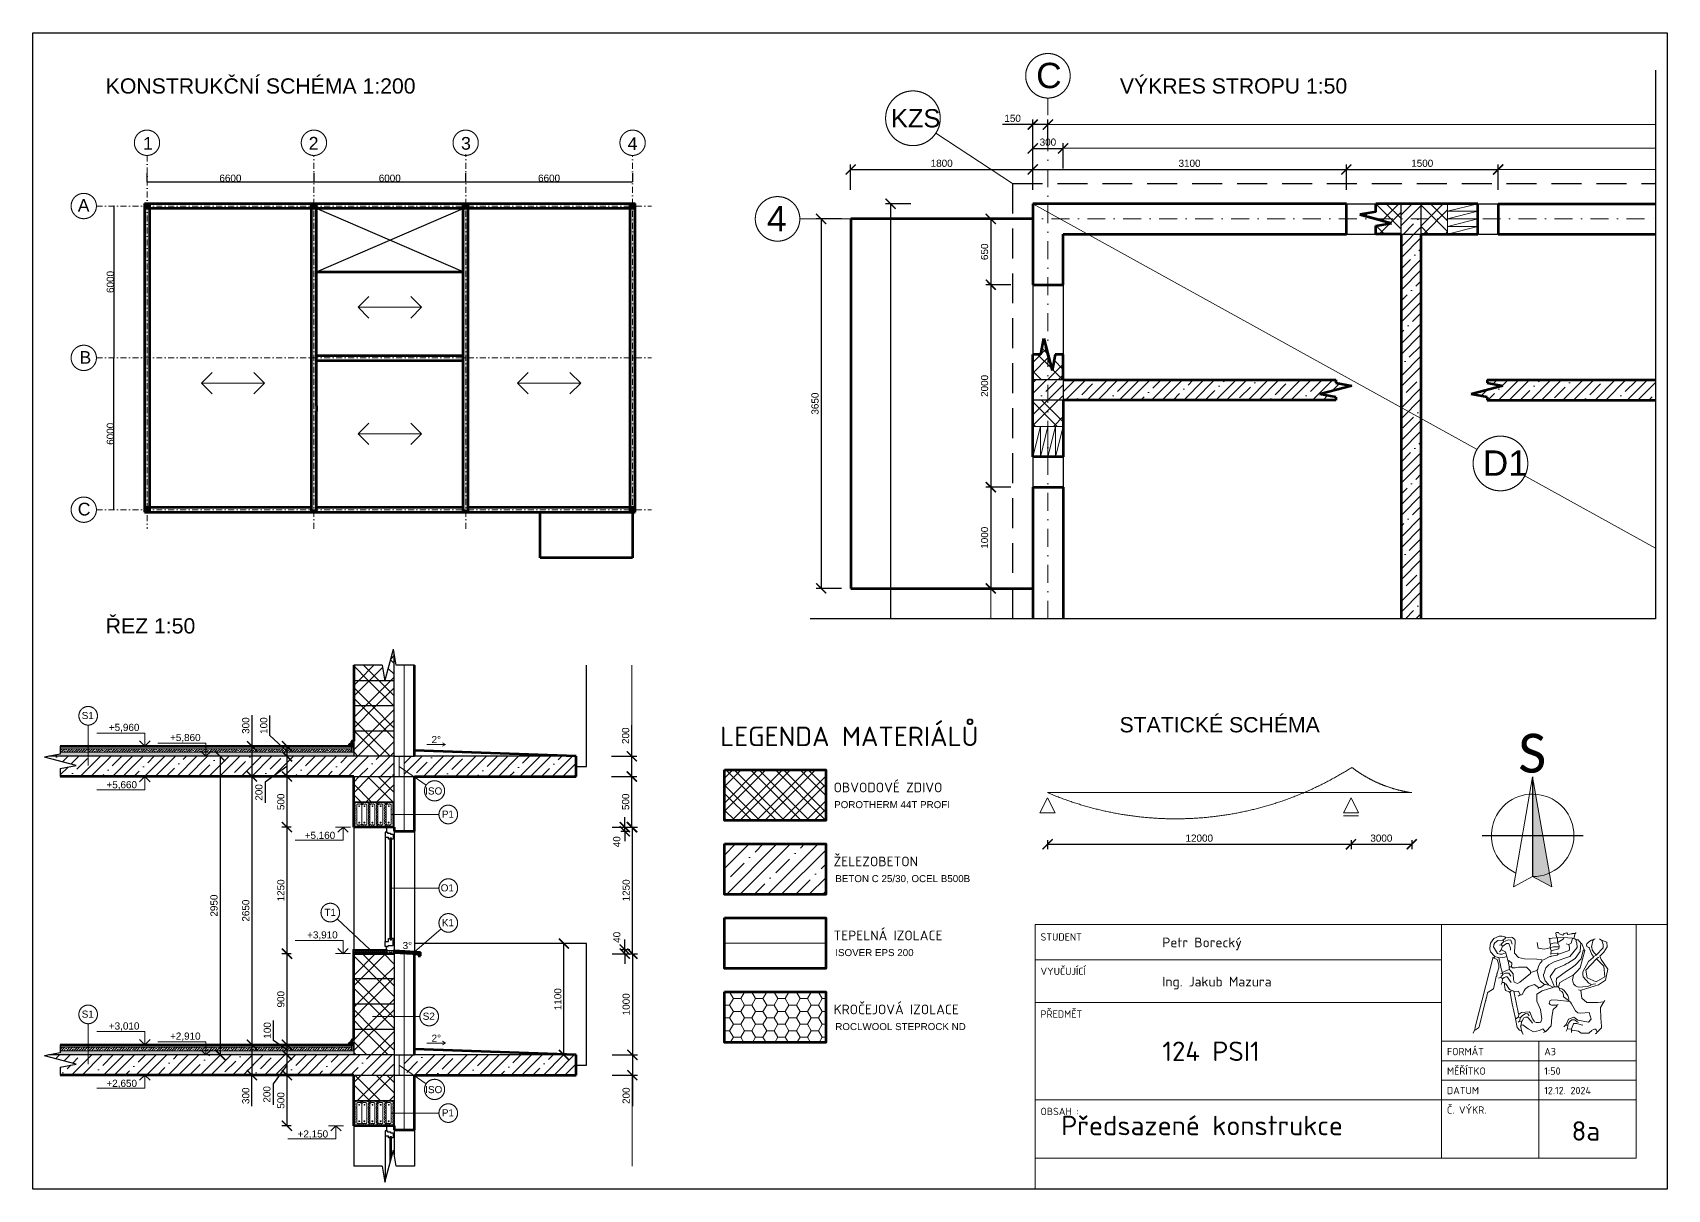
# Paper-space layout 'Layout1' of a CAD drawing. Header units: millimetres. Extents: x 0 to 21000, y 0 to 14850.
# The model-space entities are those that its viewports show. They can reach past a viewport. Long polylines and large blocks are cut down to what shows.
import ezdxf

# ---------------------------------------------------------------- set-up
doc = ezdxf.new("R2010")
doc.units = ezdxf.units.MM
doc.header["$LTSCALE"] = 200
doc.linetypes.add('DASHDOT', pattern=[1, 0.5, -0.25, 0, -0.25])
doc.linetypes.add('HIDDEN', pattern=[0.375, 0.25, -0.125])
for name, color, linetype, lineweight in [('00 kóty', 7, 'Continuous', 13), ('00 osy', 7, 'DASHDOT', 13), ('00 popis', 7, 'Continuous', 13), ('00 tenká plná', 7, 'Continuous', 13), ('00 zdivo', 7, 'Continuous', 50), ('00 šrafy', 7, 'Continuous', 13), ('01 tenká čerchovaná', 7, 'DASHDOT', 13), ('01 tlustá plná', 7, 'Continuous', 25), ('01 tlustá čárkovaná', 7, 'HIDDEN', 25), ('01 velmi tlustá plná', 7, 'Continuous', 50)]:
    doc.layers.add(name, color=color, linetype=linetype, lineweight=lineweight)
doc.layers.add('RÁMEČEK', color=7, linetype='Continuous', plot=False)
doc.styles.add('BETONOVÁ DESKA', font='arial.ttf', dxfattribs={"height": 250})
doc.styles.add('ISOCPEUR', font='isocpeur.ttf')
doc.styles.add('kota na stupne', font='arial.ttf', dxfattribs={"height": 70})
doc.styles.add('KOTY', font='arial.ttf', dxfattribs={"height": 400})
doc.styles.add('osy', font='arial.ttf', dxfattribs={"height": 500})
doc.styles.add('osy4', font='arial.ttf', dxfattribs={"height": 300})
doc.styles.add('severka', font='calibri.ttf', dxfattribs={"height": 500})
doc.styles.add('style1', font='arial.ttf', dxfattribs={"height": 150})
doc.styles.add('style2', font='arial.ttf', dxfattribs={"height": 1e-05})
doc.styles.add('TEXT MATERIÁLY', font='arial.ttf', dxfattribs={"height": 90})
doc.linetypes.add('IZOLACE', pattern='A,0.0001,-0.1,[134,ltypeshp.shx,S=0.1,R=0,X=-0.1,Y=0],-0.2,[134,ltypeshp.shx,S=0.1,R=180,X=0.1,Y=0],-0.1', length=0.4001)
doc.dimstyles.new('konec', dxfattribs={"dimscale": 40, "dimtxt": 1, "dimasz": 2.5, "dimexe": 1.25, "dimexo": 0.0005, "dimtad": 1, "dimtxsty": 'style2', "dimblk1": 'ARCHTICK', "dimblk2": 'NONE', "dimsah": 1, "dimcen": 2.5, "dimadec": 0, "dimazin": 0, "dimtfac": 1, "dimtmove": 0, "dimatfit": 3, "dimfxl": 5, "dimfxlon": 1, "dimarcsym": 0})
doc.dimstyles.new('MOJE', dxfattribs={"dimtxt": 400, "dimasz": 2.5, "dimexe": 1.25, "dimexo": 300, "dimtad": 1, "dimtxsty": 'KOTY', "dimblk": 'ARCHTICK', "dimcen": 2.5, "dimadec": 0, "dimazin": 0, "dimtfac": 1, "dimtmove": 0, "dimatfit": 3, "dimfxl": 1, "dimarcsym": 0})
doc.dimstyles.new('moje koty osy', dxfattribs={"dimscale": 40, "dimtxt": 70, "dimasz": 2.5, "dimexe": 1.25, "dimexo": 0.0005, "dimtad": 1, "dimtxsty": 'kota na stupne', "dimblk": 'ARCHTICK', "dimcen": 2.5, "dimadec": 0, "dimazin": 0, "dimtfac": 1, "dimtmove": 0, "dimatfit": 3, "dimfxl": 1, "dimfxlon": 1, "dimarcsym": 0})
doc.dimstyles.new('osy 5', dxfattribs={"dimscale": 40, "dimtxt": 70, "dimasz": 2.5, "dimexe": 1.25, "dimexo": 0.0005, "dimtad": 1, "dimtxsty": 'kota na stupne', "dimblk": 'ARCHTICK', "dimcen": 2.5, "dimadec": 0, "dimazin": 0, "dimtfac": 1, "dimtmove": 0, "dimatfit": 3, "dimfxl": 5, "dimfxlon": 1, "dimarcsym": 0})
pattern_1 = [(45, (-805.96, -210.55), (-159.099, 159.099), [150, -60, 0, -60]), (45, (-700.96, -210.55), (-159.099, 159.099), []), (45, (-595.96, -210.55), (-159.099, 159.099), [])]
pattern_2 = [(45, (-6374.54, -5659.98), (-159.099, 159.099), []), (45, (-6269.54, -5659.98), (-159.099, 159.099), []), (315, (-6374.54, -5659.98), (159.099, 159.099), []), (315, (-6269.54, -5659.98), (159.099, 159.099), [])]
pattern_3 = [(45, (-6374.54, -5659.98), (-159.099, 159.099), [150, -60, 0, -60]), (45, (-6269.54, -5659.98), (-159.099, 159.099), []), (45, (-6164.54, -5659.98), (-159.099, 159.099), [])]
pattern_4 = [(45, (-822.99, 1271.83), (-159.099, 159.099), [150, -60, 0, -60]), (45, (-717.99, 1271.83), (-159.099, 159.099), []), (45, (-612.99, 1271.83), (-159.099, 159.099), [])]

psp = doc.layouts.get("Layout1")

# ---------------------------------------------------------------- texts
at = {"linetype": 'Continuous', "lineweight": 30, "style": 'ISOCPEUR'}
for s, height, p in [('LEGENDA MATERIÁLŮ', 250, (8831, 5690)), ('OBVODOVÉ ZDIVO', 125, (10289, 5097)), ('ŽELEZOBETON', 125, (10289, 4147)), ('TEPELNÁ IZOLACE', 125, (10289, 3197)), ('KROČEJOVÁ IZOLACE', 125, (10289, 2247))]:
    psp.add_text(s, height=height, dxfattribs=at).set_placement(p)
at = {"insert": (19086, 5849), "char_height": 500, "attachment_point": 1, "style": 'severka'}
psp.add_mtext_dynamic_manual_height_columns('S', width=867.79, gutter_width=2500, heights=[0], dxfattribs=at)
at = {"layer": '00 popis', "char_height": 90, "attachment_point": 1, "style": 'TEXT MATERIÁLY'}
for s, width, heights, insert in [(' POROTHERM 44T PROFI', 1578.94, [169], (10262, 4984)), ('BETON C 25/30, OCEL B500B', 2259.12, [253], (10311, 4034)), ('ISOVER EPS 200', 1578.94, [169], (10311, 3084)), ('ROCLWOOL STEPROCK ND', 2870.52, [223], (10311, 2134))]:
    psp.add_mtext_dynamic_manual_height_columns(s, width=width, gutter_width=450, heights=heights, dxfattribs=dict(at, insert=insert))
at = {"layer": '00 tenká plná', "linetype": 'Continuous', "style": 'ISOCPEUR'}
for s, height, p in [('STUDENT', 93.8, (12948, 3193)), ('VYUČUJÍCÍ', 93.8, (12948, 2751)), ('PŘEDMĚT', 93.8, (12948, 2203)), ('FORMÁT', 93.8, (18169, 1721)), ('A3', 93.8, (19419, 1721)), ('MĚŘÍTKO', 93.8, (18169, 1471)), ('1:50', 93.8, (19419, 1471)), ('DATUM', 93.8, (18169, 1221)), ('12.12. 2024', 93.75, (19419, 1221)), ('Č. VÝKR.', 93.8, (18169, 971)), ('OBSAH :', 93.8, (12948, 953))]:
    psp.add_text(s, height=height, dxfattribs=at).set_placement(p)
at = {"layer": '00 tenká plná', "attachment_point": 1, "style": 'ISOCPEUR'}
for s, width, insert, char_height in [('Petr Borecký', 4616.44, (14512, 3232), 125), ('Ing. Jakub Mazura', 4616.44, (14512, 2729), 125), ('124 PSI1', 3165.19, (14512, 1897), 250), ('Předsazené konstrukce', 4641.13, (13214, 944), 250), ('8a', 630.19, (19771, 874), 250)]:
    psp.add_mtext_dynamic_manual_height_columns(s, width=width, gutter_width=1, heights=[0], dxfattribs=dict(at, insert=insert, char_height=char_height))

msp = doc.modelspace()

# ---------------------------------------------------------------- texts
at = {"layer": '00 kóty', "char_height": 70, "attachment_point": 3, "style": 'kota na stupne'}
for s, heights, insert in [('2%%D', [41.899], (5847.897, -210.331)), ('3%%D', [0], (5561.89, -2244.491)), ('2%%D', [41.899], (5847.897, -3160.331))]:
    msp.add_mtext_dynamic_manual_height_columns(s, width=89.16217, gutter_width=550, heights=heights, dxfattribs=dict(at, insert=insert))
at = {"layer": '00 popis', "linetype": 'Continuous', "lineweight": 30, "style": 'kota na stupne'}
for s, p in [('+5,960', (2564.708, -159.297)), ('+5,860', (3169.314, -259.297)), ('+5,660', (2540.571, -725.854)), ('+5,160', (4500.176, -1225.854)), ('+3,910', (4524.313, -2209.297)), ('+3,010', (2564.708, -3109.297)), ('+2,910', (3169.314, -3209.297)), ('+2,650', (2540.571, -3675.854)), ('+2,150', (4430.177, -4175.854))]:
    msp.add_text(s, height=70, dxfattribs=at).set_placement(p)
at = {"layer": '00 popis'}
for s, width, gutter_width, heights, insert, char_height, attachment_point, style in [('KONSTRUKČNÍ SCHÉMA 1:200', 6210.84298, 2000, [361.136], (2533.797, 6287.324), 150, 1, 'style1'), ('C', 288.70459, 1000, [0], (11730.755, 6440.707), 250, 1, 'osy4'), ('VÝKRES STROPU 1:50', 6210.84298, 2000, [361.136], (12558.009, 6287.324), 150, 1, 'style1'), ('KZS', 288.70459, 1000, [0], (10295.434, 5983.341), 180, 1, 'BETONOVÁ DESKA'), ('1', 75, 375, [0], (2902.817, 5707.172), 125, 1, 'osy'), ('2', 75, 375, [0], (4539.722, 5708.553), 125, 1, 'osy'), ('3', 75, 375, [0], (6045.926, 5707.863), 125, 1, 'osy'), ('4', 75, 375, [0], (7692.658, 5705.564), 125, 1, 'osy'), ('A', 75, 375, [0], (2256.984, 5094.217), 125, 1, 'osy'), ('4', 288.70459, 1000, [0], (9069.795, 5026.957), 250, 1, 'osy4'), ('B', 75, 375, [0], (2273.37, 3592.882), 125, 1, 'osy'), ('D1', 288.70459, 1000, [0], (16144.856, 2611.674), 250, 1, 'BETONOVÁ DESKA'), ('C', 75, 375, [0], (2256.984, 2094.217), 125, 1, 'osy'), ('ččš', 1809.11729, 0.00005, [0], (2611.203, 1391.884), 0.00001, 1, 'style2'), ('čez', 1494.84611, 0.00005, [0], (2611.203, 1391.884), 0.00001, 1, 'style2'), ('ŘEZ 1:50', 2371.66877, 2000, [789.992], (2533.797, 953.262), 150, 1, 'style1'), ('S1', 484.40729, 350, [0], (2415.674, 27.827), 70, 3, 'kota na stupne'), ('STATICKÉ SCHÉMA', 2371.66877, 2000, [789.992], (12554.985, -23.245), 150, 1, 'style1'), ('ISO', 484.40729, 350, [0], (5860.322, -717.706), 70, 3, 'kota na stupne'), ('P1', 484.40729, 350, [0], (5975.392, -947.129), 70, 3, 'kota na stupne'), ('O1', 484.40729, 350, [0], (5975.392, -1674.629), 70, 3, 'kota na stupne'), ('T1', 484.40729, 350, [0], (4809.149, -1916.346), 70, 3, 'kota na stupne'), ('K1', 484.40729, 350, [0], (5975.392, -2018.444), 70, 3, 'kota na stupne'), ('S1', 484.40729, 350, [0], (2415.674, -2922.173), 70, 3, 'kota na stupne'), ('S2', 484.40729, 350, [0], (5786.632, -2943.004), 70, 3, 'kota na stupne'), ('ISO', 484.40729, 350, [0], (5860.322, -3667.706), 70, 3, 'kota na stupne'), ('P1', 484.40729, 350, [0], (5975.392, -3897.129), 70, 3, 'kota na stupne')]:
    msp.add_mtext_dynamic_manual_height_columns(s, width=width, gutter_width=gutter_width, heights=heights, dxfattribs=dict(at, insert=insert, char_height=char_height, attachment_point=attachment_point, style=style))

# ---------------------------------------------------------------- blocks, each defined once
blk = doc.blocks.new('_ArchTick')
at = {"color": 0, "linetype": 'ByBlock', "const_width": 0.15}
blk.add_lwpolyline([(-0.5, -0.5), (0.5, 0.5)], dxfattribs=at)
blk = doc.blocks.new('*D22')
at = {"layer": '00 kóty', "color": 0, "lineweight": -2, "transparency": 16777216}
for p, q in [((2616, 3526), (2614, 3526)), ((2615, 2026), (2615, 3526)), ((2616, 2026), (2614, 2026))]:
    blk.add_line(p, q, dxfattribs=at)
at = {"layer": 'Defpoints', "color": 0, "transparency": 16777216}
for p in [(2615, 3526), (2916, 3526), (2916, 2026)]:
    blk.add_point(p, dxfattribs=at)
at = {"layer": '00 kóty', "color": 0, "lineweight": -2, "transparency": 16777216, "xscale": 2.5, "yscale": 2.5, "zscale": 2.5}
for p, rotation in [((2615, 3526), 90), ((2615, 2026), 270)]:
    blk.add_blockref('_ArchTick', p, dxfattribs=dict(at, rotation=rotation))
at = {"layer": '00 kóty', "color": 0, "transparency": 16777216, "insert": (2579, 2776), "char_height": 70, "attachment_point": 5, "rotation": 90, "style": 'kota na stupne'}
blk.add_mtext('6000', dxfattribs=at)
blk = doc.blocks.new('*D23')
at = {"layer": '00 kóty', "color": 0, "lineweight": -2, "transparency": 16777216}
for p, q in [((2616, 5026), (2614, 5026)), ((2616, 3526), (2616, 5026)), ((2616, 3526), (2614, 3526))]:
    blk.add_line(p, q, dxfattribs=at)
at = {"layer": 'Defpoints', "color": 0, "transparency": 16777216}
for p in [(2616, 5026), (2916, 5026), (2916, 3526)]:
    blk.add_point(p, dxfattribs=at)
at = {"layer": '00 kóty', "color": 0, "lineweight": -2, "transparency": 16777216, "xscale": 2.5, "yscale": 2.5, "zscale": 2.5}
for p, rotation in [((2616, 5026), 90), ((2616, 3526), 270)]:
    blk.add_blockref('_ArchTick', p, dxfattribs=dict(at, rotation=rotation))
at = {"layer": '00 kóty', "color": 0, "transparency": 16777216, "insert": (2579, 4276), "char_height": 70, "attachment_point": 5, "rotation": 90, "style": 'kota na stupne'}
blk.add_mtext('6000', dxfattribs=at)
blk = doc.blocks.new('*D19')
at = {"layer": '00 kóty', "color": 0, "lineweight": -2, "transparency": 16777216}
for p, q in [((2941, 5351), (2941, 5266)), ((4591, 5351), (4591, 5266)), ((2941, 5264), (4591, 5264))]:
    blk.add_line(p, q, dxfattribs=at)
at = {"layer": 'Defpoints', "color": 0, "transparency": 16777216}
for p in [(4591, 5264), (2941, 5051), (4591, 5051)]:
    blk.add_point(p, dxfattribs=at)
at = {"layer": '00 kóty', "color": 0, "lineweight": -2, "transparency": 16777216, "xscale": 2.5, "yscale": 2.5, "zscale": 2.5, "rotation": 180}
blk.add_blockref('_ArchTick', (2941, 5264), dxfattribs=at)
at = {"layer": '00 kóty', "color": 0, "lineweight": -2, "transparency": 16777216, "xscale": 2.5, "yscale": 2.5, "zscale": 2.5}
blk.add_blockref('_ArchTick', (4591, 5264), dxfattribs=at)
at = {"layer": '00 kóty', "color": 0, "transparency": 16777216, "insert": (3766, 5301), "char_height": 70, "attachment_point": 5, "style": 'kota na stupne'}
blk.add_mtext('6600', dxfattribs=at)
blk = doc.blocks.new('*D20')
at = {"layer": '00 kóty', "color": 0, "lineweight": -2, "transparency": 16777216}
for p, q in [((4591, 5351), (4591, 5266)), ((6091, 5351), (6091, 5266)), ((4591, 5264), (6091, 5264))]:
    blk.add_line(p, q, dxfattribs=at)
at = {"layer": 'Defpoints', "color": 0, "transparency": 16777216}
for p in [(6091, 5264), (4591, 5051), (6091, 5051)]:
    blk.add_point(p, dxfattribs=at)
at = {"layer": '00 kóty', "color": 0, "lineweight": -2, "transparency": 16777216, "xscale": 2.5, "yscale": 2.5, "zscale": 2.5, "rotation": 180}
blk.add_blockref('_ArchTick', (4591, 5264), dxfattribs=at)
at = {"layer": '00 kóty', "color": 0, "lineweight": -2, "transparency": 16777216, "xscale": 2.5, "yscale": 2.5, "zscale": 2.5}
blk.add_blockref('_ArchTick', (6091, 5264), dxfattribs=at)
at = {"layer": '00 kóty', "color": 0, "transparency": 16777216, "insert": (5341, 5301), "char_height": 70, "attachment_point": 5, "style": 'kota na stupne'}
blk.add_mtext('6000', dxfattribs=at)
blk = doc.blocks.new('*D21')
at = {"layer": '00 kóty', "color": 0, "lineweight": -2, "transparency": 16777216}
for p, q in [((6091, 5351), (6091, 5266)), ((7741, 5351), (7741, 5266)), ((6091, 5264), (7741, 5264))]:
    blk.add_line(p, q, dxfattribs=at)
at = {"layer": 'Defpoints', "color": 0, "transparency": 16777216}
for p in [(7741, 5264), (6091, 5051), (7741, 5051)]:
    blk.add_point(p, dxfattribs=at)
at = {"layer": '00 kóty', "color": 0, "lineweight": -2, "transparency": 16777216, "xscale": 2.5, "yscale": 2.5, "zscale": 2.5, "rotation": 180}
blk.add_blockref('_ArchTick', (6091, 5264), dxfattribs=at)
at = {"layer": '00 kóty', "color": 0, "lineweight": -2, "transparency": 16777216, "xscale": 2.5, "yscale": 2.5, "zscale": 2.5}
blk.add_blockref('_ArchTick', (7741, 5264), dxfattribs=at)
at = {"layer": '00 kóty', "color": 0, "transparency": 16777216, "insert": (6916, 5301), "char_height": 70, "attachment_point": 5, "style": 'kota na stupne'}
blk.add_mtext('6600', dxfattribs=at)
blk = doc.blocks.new('*D24')
at = {"layer": '00 kóty', "color": 0, "lineweight": -2, "transparency": 16777216}
for p, q in [((11482, 4899), (11232, 4899)), ((11282, 4899), (11282, 4249)), ((11482, 4249), (11232, 4249))]:
    blk.add_line(p, q, dxfattribs=at)
at = {"layer": 'Defpoints', "color": 0, "transparency": 16777216}
for p in [(11697, 4899), (11282, 4249), (11697, 4249)]:
    blk.add_point(p, dxfattribs=at)
at = {"layer": '00 kóty', "color": 0, "lineweight": -2, "transparency": 16777216, "xscale": 100, "yscale": 100, "zscale": 100}
for p, rotation in [((11282, 4899), 90), ((11282, 4249), 270)]:
    blk.add_blockref('_ArchTick', p, dxfattribs=dict(at, rotation=rotation))
at = {"layer": '00 kóty', "color": 0, "transparency": 16777216, "insert": (11221, 4574), "char_height": 70, "attachment_point": 5, "rotation": 90, "style": 'kota na stupne'}
blk.add_mtext('650', dxfattribs=at)
blk = doc.blocks.new('*D25')
at = {"layer": '00 kóty', "color": 0, "lineweight": -2, "transparency": 16777216}
for p, q in [((11482, 4249), (11232, 4249)), ((11282, 4249), (11282, 2249)), ((11482, 2249), (11232, 2249))]:
    blk.add_line(p, q, dxfattribs=at)
at = {"layer": 'Defpoints', "color": 0, "transparency": 16777216}
for p in [(11697, 4249), (11282, 2249), (11697, 2249)]:
    blk.add_point(p, dxfattribs=at)
at = {"layer": '00 kóty', "color": 0, "lineweight": -2, "transparency": 16777216, "xscale": 100, "yscale": 100, "zscale": 100}
for p, rotation in [((11282, 4249), 90), ((11282, 2249), 270)]:
    blk.add_blockref('_ArchTick', p, dxfattribs=dict(at, rotation=rotation))
at = {"layer": '00 kóty', "color": 0, "transparency": 16777216, "insert": (11221, 3249), "char_height": 70, "attachment_point": 5, "rotation": 90, "style": 'kota na stupne'}
blk.add_mtext('2000', dxfattribs=at)
blk = doc.blocks.new('*D26')
at = {"layer": '00 kóty', "color": 0, "lineweight": -2, "transparency": 16777216}
for p, q in [((11482, 2249), (11232, 2249)), ((11282, 2249), (11282, 1249)), ((11482, 1249), (11232, 1249))]:
    blk.add_line(p, q, dxfattribs=at)
at = {"layer": 'Defpoints', "color": 0, "transparency": 16777216}
for p in [(11697, 2249), (11282, 1249), (11697, 1249)]:
    blk.add_point(p, dxfattribs=at)
at = {"layer": '00 kóty', "color": 0, "lineweight": -2, "transparency": 16777216, "xscale": 100, "yscale": 100, "zscale": 100}
for p, rotation in [((11282, 2249), 90), ((11282, 1249), 270)]:
    blk.add_blockref('_ArchTick', p, dxfattribs=dict(at, rotation=rotation))
at = {"layer": '00 kóty', "color": 0, "transparency": 16777216, "insert": (11221, 1749), "char_height": 70, "attachment_point": 5, "rotation": 90, "style": 'kota na stupne'}
blk.add_mtext('1000', dxfattribs=at)
blk = doc.blocks.new('*D27')
at = {"layer": '00 kóty', "color": 0, "lineweight": -2, "transparency": 16777216}
for p, q in [((9805, 4899), (9555, 4899)), ((9605, 4899), (9605, 1249)), ((9805, 1249), (9555, 1249))]:
    blk.add_line(p, q, dxfattribs=at)
at = {"layer": 'Defpoints', "color": 0, "transparency": 16777216}
for p in [(9897, 4899), (9605, 1249), (9897, 1249)]:
    blk.add_point(p, dxfattribs=at)
at = {"layer": '00 kóty', "color": 0, "lineweight": -2, "transparency": 16777216, "xscale": 100, "yscale": 100, "zscale": 100}
for p, rotation in [((9605, 4899), 90), ((9605, 1249), 270)]:
    blk.add_blockref('_ArchTick', p, dxfattribs=dict(at, rotation=rotation))
at = {"layer": '00 kóty', "color": 0, "transparency": 16777216, "insert": (9545, 3074), "char_height": 70, "attachment_point": 5, "rotation": 90, "style": 'kota na stupne'}
blk.add_mtext('3650', dxfattribs=at)
blk = doc.blocks.new('*D28')
at = {"layer": '00 kóty', "color": 0, "lineweight": -2, "transparency": 16777216}
for p, q in [((9897, 5187), (9897, 5437)), ((9897, 5387), (11697, 5387)), ((11697, 5187), (11697, 5437))]:
    blk.add_line(p, q, dxfattribs=at)
at = {"layer": 'Defpoints', "color": 0, "transparency": 16777216}
for p in [(11697, 5387), (9897, 4899), (11697, 4899)]:
    blk.add_point(p, dxfattribs=at)
at = {"layer": '00 kóty', "color": 0, "lineweight": -2, "transparency": 16777216, "xscale": 100, "yscale": 100, "zscale": 100, "rotation": 180}
blk.add_blockref('_ArchTick', (9897, 5387), dxfattribs=at)
at = {"layer": '00 kóty', "color": 0, "lineweight": -2, "transparency": 16777216, "xscale": 100, "yscale": 100, "zscale": 100}
blk.add_blockref('_ArchTick', (11697, 5387), dxfattribs=at)
at = {"layer": '00 kóty', "color": 0, "transparency": 16777216, "insert": (10797, 5448), "char_height": 70, "attachment_point": 5, "style": 'kota na stupne'}
blk.add_mtext('1800', dxfattribs=at)
blk = doc.blocks.new('*D30')
at = {"layer": '00 kóty', "color": 0, "lineweight": -2, "transparency": 16777216}
for p, q in [((11697, 5187), (11697, 5437)), ((11697, 5387), (14797, 5387)), ((14797, 5187), (14797, 5437))]:
    blk.add_line(p, q, dxfattribs=at)
at = {"layer": 'Defpoints', "color": 0, "transparency": 16777216}
for p in [(14797, 5387), (11697, 5049), (14797, 5049)]:
    blk.add_point(p, dxfattribs=at)
at = {"layer": '00 kóty', "color": 0, "lineweight": -2, "transparency": 16777216, "xscale": 100, "yscale": 100, "zscale": 100, "rotation": 180}
blk.add_blockref('_ArchTick', (11697, 5387), dxfattribs=at)
at = {"layer": '00 kóty', "color": 0, "lineweight": -2, "transparency": 16777216, "xscale": 100, "yscale": 100, "zscale": 100}
blk.add_blockref('_ArchTick', (14797, 5387), dxfattribs=at)
at = {"layer": '00 kóty', "color": 0, "transparency": 16777216, "insert": (13247, 5448), "char_height": 70, "attachment_point": 5, "style": 'kota na stupne'}
blk.add_mtext('3100', dxfattribs=at)
blk = doc.blocks.new('*D31')
at = {"layer": '00 kóty', "color": 0, "lineweight": -2, "transparency": 16777216}
for p, q in [((14797, 5187), (14797, 5437)), ((14797, 5387), (16297, 5387)), ((16297, 5187), (16297, 5437))]:
    blk.add_line(p, q, dxfattribs=at)
at = {"layer": 'Defpoints', "color": 0, "transparency": 16777216}
for p in [(16297, 5387), (14797, 5049), (16297, 5049)]:
    blk.add_point(p, dxfattribs=at)
at = {"layer": '00 kóty', "color": 0, "lineweight": -2, "transparency": 16777216, "xscale": 100, "yscale": 100, "zscale": 100, "rotation": 180}
blk.add_blockref('_ArchTick', (14797, 5387), dxfattribs=at)
at = {"layer": '00 kóty', "color": 0, "lineweight": -2, "transparency": 16777216, "xscale": 100, "yscale": 100, "zscale": 100}
blk.add_blockref('_ArchTick', (16297, 5387), dxfattribs=at)
at = {"layer": '00 kóty', "color": 0, "transparency": 16777216, "insert": (15547, 5448), "char_height": 70, "attachment_point": 5, "style": 'kota na stupne'}
blk.add_mtext('1500', dxfattribs=at)
blk = doc.blocks.new('*D32')
at = {"layer": '00 kóty', "color": 0, "lineweight": -2, "transparency": 16777216}
for p, q in [((10491, 5049), (10241, 5049)), ((10291, 5049), (10291, 949)), ((10491, 949), (10241, 949))]:
    blk.add_line(p, q, dxfattribs=at)
at = {"layer": 'Defpoints', "color": 0, "transparency": 16777216}
for p in [(11697, 5049), (10291, 949), (11697, 949)]:
    blk.add_point(p, dxfattribs=at)
at = {"layer": '00 kóty', "color": 0, "lineweight": -2, "transparency": 16777216, "xscale": 100, "yscale": 100, "zscale": 100, "rotation": 90}
blk.add_blockref('_ArchTick', (10291, 5049), dxfattribs=at)
at = {"layer": '00 kóty', "color": 0, "transparency": 16777216, "insert": (10266, 2999), "char_height": 0.00001, "attachment_point": 5, "rotation": 90, "style": 'style2'}
blk.add_mtext('4100', dxfattribs=at)
blk = doc.blocks.new('_None')
blk = doc.blocks.new('*D34')
at = {"layer": '00 kóty', "color": 0, "lineweight": -2, "transparency": 16777216}
for p, q in [((11697, 5396), (11697, 5646)), ((11697, 5596), (11997, 5596)), ((11997, 5396), (11997, 5646))]:
    blk.add_line(p, q, dxfattribs=at)
at = {"layer": 'Defpoints', "color": 0, "transparency": 16777216}
for p in [(11997, 5596), (11697, 5387), (11997, 5387)]:
    blk.add_point(p, dxfattribs=at)
at = {"layer": '00 kóty', "color": 0, "lineweight": -2, "transparency": 16777216, "xscale": 100, "yscale": 100, "zscale": 100, "rotation": 180}
blk.add_blockref('_ArchTick', (11697, 5596), dxfattribs=at)
at = {"layer": '00 kóty', "color": 0, "lineweight": -2, "transparency": 16777216, "xscale": 100, "yscale": 100, "zscale": 100}
blk.add_blockref('_ArchTick', (11997, 5596), dxfattribs=at)
at = {"layer": '00 kóty', "color": 0, "transparency": 16777216, "insert": (11847, 5657), "char_height": 70, "attachment_point": 5, "style": 'kota na stupne'}
blk.add_mtext('300', dxfattribs=at)
blk = doc.blocks.new('*D35')
at = {"layer": '00 kóty', "color": 0, "lineweight": -2, "transparency": 16777216}
for p, q in [((11697, 5831), (11399, 5831)), ((11697, 5631), (11697, 5881)), ((11847, 5831), (11697, 5831)), ((11847, 5631), (11847, 5881))]:
    blk.add_line(p, q, dxfattribs=at)
at = {"layer": 'Defpoints', "color": 0, "transparency": 16777216}
for p in [(11847, 5831), (11697, 5596), (11847, 5596)]:
    blk.add_point(p, dxfattribs=at)
at = {"layer": '00 kóty', "color": 0, "lineweight": -2, "transparency": 16777216, "xscale": 100, "yscale": 100, "zscale": 100, "rotation": 180}
blk.add_blockref('_ArchTick', (11697, 5831), dxfattribs=at)
at = {"layer": '00 kóty', "color": 0, "lineweight": -2, "transparency": 16777216, "xscale": 100, "yscale": 100, "zscale": 100}
blk.add_blockref('_ArchTick', (11847, 5831), dxfattribs=at)
at = {"layer": '00 kóty', "color": 0, "transparency": 16777216, "insert": (11498, 5892), "char_height": 70, "attachment_point": 5, "style": 'kota na stupne'}
blk.add_mtext('150', dxfattribs=at)
blk = doc.blocks.new('*D66')
at = {"layer": '00 kóty', "color": 0, "lineweight": -2, "transparency": 16777216}
for p, q in [((7624, -1110), (7714, -1110)), ((7664, -1110), (7664, -1010)), ((7664, -1150), (7664, -1110)), ((7624, -1150), (7714, -1150)), ((7664, -1150), (7664, -1250))]:
    blk.add_line(p, q, dxfattribs=at)
at = {"layer": 'Defpoints', "color": 0, "transparency": 16777216}
for p in [(5385, -1110), (7664, -1110), (5385, -1150)]:
    blk.add_point(p, dxfattribs=at)
at = {"layer": '00 kóty', "color": 0, "lineweight": -2, "transparency": 16777216, "xscale": 100, "yscale": 100, "zscale": 100}
for p, rotation in [((7664, -1110), 270), ((7664, -1150), 90)]:
    blk.add_blockref('_ArchTick', p, dxfattribs=dict(at, rotation=rotation))
at = {"layer": '00 kóty', "color": 0, "transparency": 16777216, "insert": (7585, -1363), "char_height": 70, "attachment_point": 5, "rotation": 90, "style": 'kota na stupne'}
blk.add_mtext('        40', dxfattribs=at)
blk = doc.blocks.new('*D52')
at = {"layer": '00 kóty', "color": 0, "lineweight": -2, "transparency": 16777216}
for p, q in [((7539, -1110), (7789, -1110)), ((7739, -2360), (7739, -1110)), ((7539, -2360), (7789, -2360))]:
    blk.add_line(p, q, dxfattribs=at)
at = {"layer": 'Defpoints', "color": 0, "transparency": 16777216}
for p in [(5385, -1110), (7739, -1110), (5385, -2360)]:
    blk.add_point(p, dxfattribs=at)
at = {"layer": '00 kóty', "color": 0, "lineweight": -2, "transparency": 16777216, "xscale": 100, "yscale": 100, "zscale": 100}
for p, rotation in [((7739, -1110), 90), ((7739, -2360), 270)]:
    blk.add_blockref('_ArchTick', p, dxfattribs=dict(at, rotation=rotation))
at = {"layer": '00 kóty', "color": 0, "transparency": 16777216, "insert": (7678, -1735), "char_height": 70, "attachment_point": 5, "rotation": 90, "style": 'kota na stupne'}
blk.add_mtext('1250', dxfattribs=at)
blk = doc.blocks.new('*D53')
at = {"layer": '00 kóty', "color": 0, "lineweight": -2, "transparency": 16777216}
for p, q in [((7664, -2320), (7664, -2220)), ((7624, -2320), (7714, -2320)), ((7624, -2360), (7714, -2360)), ((7664, -2360), (7664, -2320)), ((7664, -2360), (7664, -2460))]:
    blk.add_line(p, q, dxfattribs=at)
at = {"layer": 'Defpoints', "color": 0, "transparency": 16777216}
for p in [(5315, -2320), (5315, -2360), (7664, -2320)]:
    blk.add_point(p, dxfattribs=at)
at = {"layer": '00 kóty', "color": 0, "lineweight": -2, "transparency": 16777216, "xscale": 100, "yscale": 100, "zscale": 100}
for p, rotation in [((7664, -2320), 270), ((7664, -2360), 90)]:
    blk.add_blockref('_ArchTick', p, dxfattribs=dict(at, rotation=rotation))
at = {"layer": '00 kóty', "color": 0, "transparency": 16777216, "insert": (7586, -2307), "char_height": 70, "attachment_point": 5, "rotation": 90, "style": 'kota na stupne'}
blk.add_mtext('        40', dxfattribs=at)
blk = doc.blocks.new('*D67')
at = {"layer": '00 kóty', "color": 0, "lineweight": -2, "transparency": 16777216}
for p, q in [((7539, -2360), (7789, -2360)), ((7739, -2360), (7739, -3360)), ((7539, -3360), (7789, -3360))]:
    blk.add_line(p, q, dxfattribs=at)
at = {"layer": 'Defpoints', "color": 0, "transparency": 16777216}
for p in [(5315, -2360), (7185, -3360), (7739, -3360)]:
    blk.add_point(p, dxfattribs=at)
at = {"layer": '00 kóty', "color": 0, "lineweight": -2, "transparency": 16777216, "xscale": 100, "yscale": 100, "zscale": 100}
for p, rotation in [((7739, -2360), 90), ((7739, -3360), 270)]:
    blk.add_blockref('_ArchTick', p, dxfattribs=dict(at, rotation=rotation))
at = {"layer": '00 kóty', "color": 0, "transparency": 16777216, "insert": (7678, -2860), "char_height": 70, "attachment_point": 5, "rotation": 90, "style": 'kota na stupne'}
blk.add_mtext('1000', dxfattribs=at)
blk = doc.blocks.new('VYSKOVA KOTA')
at = {"layer": '00 popis'}
for p, q in [((61883, 624), (61812, 695)), ((61883, 803), (61883, 624)), ((61883, 803), (62535, 803)), ((61883, 624), (61953, 695))]:
    blk.add_line(p, q, dxfattribs=at)
blk = doc.blocks.new('*D54')
at = {"layer": '00 kóty', "color": 0, "lineweight": -2, "transparency": 16777216}
for p, q in [((4157, -206), (4157, -8)), ((4325, -360), (4157, -206)), ((4325, -310), (4275, -310)), ((4325, -310), (4325, -410)), ((4325, -410), (4275, -410))]:
    blk.add_line(p, q, dxfattribs=at)
at = {"layer": 'Defpoints', "color": 0, "transparency": 16777216}
for p in [(4325, -310), (4325, -410), (4325, -410)]:
    blk.add_point(p, dxfattribs=at)
at = {"layer": '00 kóty', "color": 0, "lineweight": -2, "transparency": 16777216, "xscale": 100, "yscale": 100, "zscale": 100}
for p, rotation in [((4325, -310), 90), ((4325, -410), 270)]:
    blk.add_blockref('_ArchTick', p, dxfattribs=dict(at, rotation=rotation))
at = {"layer": '00 kóty', "color": 0, "transparency": 16777216, "insert": (4096, -107), "char_height": 70, "attachment_point": 5, "rotation": 90, "style": 'kota na stupne'}
blk.add_mtext('100', dxfattribs=at)
blk = doc.blocks.new('*D55')
at = {"layer": '00 kóty', "color": 0, "lineweight": -2, "transparency": 16777216}
for p, q in [((4325, -410), (4275, -410)), ((4325, -410), (4325, -610)), ((4325, -510), (4108, -665)), ((4325, -610), (4275, -610)), ((4108, -665), (4108, -870))]:
    blk.add_line(p, q, dxfattribs=at)
at = {"layer": 'Defpoints', "color": 0, "transparency": 16777216}
for p in [(4325, -410), (4325, -610), (4325, -610)]:
    blk.add_point(p, dxfattribs=at)
at = {"layer": '00 kóty', "color": 0, "lineweight": -2, "transparency": 16777216, "xscale": 100, "yscale": 100, "zscale": 100}
for p, rotation in [((4325, -410), 90), ((4325, -610), 270)]:
    blk.add_blockref('_ArchTick', p, dxfattribs=dict(at, rotation=rotation))
at = {"layer": '00 kóty', "color": 0, "transparency": 16777216, "insert": (4048, -767), "char_height": 70, "attachment_point": 5, "rotation": 90, "style": 'kota na stupne'}
blk.add_mtext('200', dxfattribs=at)
blk = doc.blocks.new('*D56')
at = {"layer": '00 kóty', "color": 0, "lineweight": -2, "transparency": 16777216}
for p, q in [((4325, -610), (4275, -610)), ((4325, -610), (4325, -1110)), ((4365, -1110), (4275, -1110))]:
    blk.add_line(p, q, dxfattribs=at)
at = {"layer": 'Defpoints', "color": 0, "transparency": 16777216}
for p in [(4325, -610), (4325, -1110), (4826, -1110)]:
    blk.add_point(p, dxfattribs=at)
at = {"layer": '00 kóty', "color": 0, "lineweight": -2, "transparency": 16777216, "xscale": 100, "yscale": 100, "zscale": 100}
for p, rotation in [((4325, -610), 90), ((4325, -1110), 270)]:
    blk.add_blockref('_ArchTick', p, dxfattribs=dict(at, rotation=rotation))
at = {"layer": '00 kóty', "color": 0, "transparency": 16777216, "insert": (4265, -860), "char_height": 70, "attachment_point": 5, "rotation": 90, "style": 'kota na stupne'}
blk.add_mtext('500', dxfattribs=at)
blk = doc.blocks.new('*D57')
at = {"layer": '00 kóty', "color": 0, "lineweight": -2, "transparency": 16777216}
for p, q in [((4365, -1110), (4275, -1110)), ((4325, -1110), (4325, -2360)), ((4365, -2360), (4275, -2360))]:
    blk.add_line(p, q, dxfattribs=at)
at = {"layer": 'Defpoints', "color": 0, "transparency": 16777216}
for p in [(4826, -1110), (4325, -2360), (4826, -2360)]:
    blk.add_point(p, dxfattribs=at)
at = {"layer": '00 kóty', "color": 0, "lineweight": -2, "transparency": 16777216, "xscale": 100, "yscale": 100, "zscale": 100}
for p, rotation in [((4325, -1110), 90), ((4325, -2360), 270)]:
    blk.add_blockref('_ArchTick', p, dxfattribs=dict(at, rotation=rotation))
at = {"layer": '00 kóty', "color": 0, "transparency": 16777216, "insert": (4265, -1735), "char_height": 70, "attachment_point": 5, "rotation": 90, "style": 'kota na stupne'}
blk.add_mtext('1250', dxfattribs=at)
blk = doc.blocks.new('*D58')
at = {"layer": '00 kóty', "color": 0, "lineweight": -2, "transparency": 16777216}
for p, q in [((4365, -2360), (4275, -2360)), ((4325, -2360), (4325, -3260)), ((4365, -3260), (4275, -3260))]:
    blk.add_line(p, q, dxfattribs=at)
at = {"layer": 'Defpoints', "color": 0, "transparency": 16777216}
for p in [(4826, -2360), (4325, -3260), (4826, -3260)]:
    blk.add_point(p, dxfattribs=at)
at = {"layer": '00 kóty', "color": 0, "lineweight": -2, "transparency": 16777216, "xscale": 100, "yscale": 100, "zscale": 100}
for p, rotation in [((4325, -2360), 90), ((4325, -3260), 270)]:
    blk.add_blockref('_ArchTick', p, dxfattribs=dict(at, rotation=rotation))
at = {"layer": '00 kóty', "color": 0, "transparency": 16777216, "insert": (4265, -2810), "char_height": 70, "attachment_point": 5, "rotation": 90, "style": 'kota na stupne'}
blk.add_mtext('900', dxfattribs=at)
blk = doc.blocks.new('*D59')
at = {"layer": '00 kóty', "color": 0, "lineweight": -2, "transparency": 16777216}
for p, q in [((4191, -3217), (4191, -3019)), ((4325, -3310), (4191, -3217)), ((4365, -3260), (4275, -3260)), ((4365, -3360), (4275, -3360)), ((4325, -3260), (4325, -3360))]:
    blk.add_line(p, q, dxfattribs=at)
at = {"layer": 'Defpoints', "color": 0, "transparency": 16777216}
for p in [(4325, -3360), (4826, -3260), (4826, -3360)]:
    blk.add_point(p, dxfattribs=at)
at = {"layer": '00 kóty', "color": 0, "lineweight": -2, "transparency": 16777216, "xscale": 100, "yscale": 100, "zscale": 100}
for p, rotation in [((4325, -3260), 90), ((4325, -3360), 270)]:
    blk.add_blockref('_ArchTick', p, dxfattribs=dict(at, rotation=rotation))
at = {"layer": '00 kóty', "color": 0, "transparency": 16777216, "insert": (4131, -3118), "char_height": 70, "attachment_point": 5, "rotation": 90, "style": 'kota na stupne'}
blk.add_mtext('100', dxfattribs=at)
blk = doc.blocks.new('*D60')
at = {"layer": '00 kóty', "color": 0, "lineweight": -2, "transparency": 16777216}
for p, q in [((4365, -3360), (4275, -3360)), ((4325, -3360), (4325, -3560)), ((4325, -3460), (4188, -3647)), ((4188, -3647), (4188, -3853)), ((4365, -3560), (4275, -3560))]:
    blk.add_line(p, q, dxfattribs=at)
at = {"layer": 'Defpoints', "color": 0, "transparency": 16777216}
for p in [(4826, -3360), (4325, -3560), (4826, -3560)]:
    blk.add_point(p, dxfattribs=at)
at = {"layer": '00 kóty', "color": 0, "lineweight": -2, "transparency": 16777216, "xscale": 100, "yscale": 100, "zscale": 100}
for p, rotation in [((4325, -3360), 90), ((4325, -3560), 270)]:
    blk.add_blockref('_ArchTick', p, dxfattribs=dict(at, rotation=rotation))
at = {"layer": '00 kóty', "color": 0, "transparency": 16777216, "insert": (4127, -3750), "char_height": 70, "attachment_point": 5, "rotation": 90, "style": 'kota na stupne'}
blk.add_mtext('200', dxfattribs=at)
blk = doc.blocks.new('*D61')
at = {"layer": '00 kóty', "color": 0, "lineweight": -2, "transparency": 16777216}
for p, q in [((4365, -3560), (4275, -3560)), ((4325, -3560), (4325, -4060)), ((4365, -4060), (4275, -4060))]:
    blk.add_line(p, q, dxfattribs=at)
at = {"layer": 'Defpoints', "color": 0, "transparency": 16777216}
for p in [(4826, -3560), (4325, -4060), (4826, -4060)]:
    blk.add_point(p, dxfattribs=at)
at = {"layer": '00 kóty', "color": 0, "lineweight": -2, "transparency": 16777216, "xscale": 100, "yscale": 100, "zscale": 100}
for p, rotation in [((4325, -3560), 90), ((4325, -4060), 270)]:
    blk.add_blockref('_ArchTick', p, dxfattribs=dict(at, rotation=rotation))
at = {"layer": '00 kóty', "color": 0, "transparency": 16777216, "insert": (4265, -3810), "char_height": 70, "attachment_point": 5, "rotation": 90, "style": 'kota na stupne'}
blk.add_mtext('500', dxfattribs=at)
blk = doc.blocks.new('*D62')
at = {"layer": '00 kóty', "color": 0, "lineweight": -2, "transparency": 16777216}
for p, q in [((3979, -5), (3979, -310)), ((3979, -310), (3929, -310)), ((3979, -310), (3979, -610)), ((3979, -610), (3929, -610))]:
    blk.add_line(p, q, dxfattribs=at)
at = {"layer": 'Defpoints', "color": 0, "transparency": 16777216}
for p in [(3979, -310), (3979, -610), (3979, -610)]:
    blk.add_point(p, dxfattribs=at)
at = {"layer": '00 kóty', "color": 0, "lineweight": -2, "transparency": 16777216, "xscale": 100, "yscale": 100, "zscale": 100}
for p, rotation in [((3979, -310), 90), ((3979, -610), 270)]:
    blk.add_blockref('_ArchTick', p, dxfattribs=dict(at, rotation=rotation))
at = {"layer": '00 kóty', "color": 0, "transparency": 16777216, "insert": (3918, -107), "char_height": 70, "attachment_point": 5, "rotation": 90, "style": 'kota na stupne'}
blk.add_mtext('300', dxfattribs=at)
blk = doc.blocks.new('*D63')
at = {"layer": '00 kóty', "color": 0, "lineweight": -2, "transparency": 16777216}
for p, q in [((3979, -610), (3929, -610)), ((3979, -610), (3979, -3260)), ((4019, -3260), (3929, -3260))]:
    blk.add_line(p, q, dxfattribs=at)
at = {"layer": 'Defpoints', "color": 0, "transparency": 16777216}
for p in [(3979, -610), (3979, -3260), (4826, -3260)]:
    blk.add_point(p, dxfattribs=at)
at = {"layer": '00 kóty', "color": 0, "lineweight": -2, "transparency": 16777216, "xscale": 100, "yscale": 100, "zscale": 100}
for p, rotation in [((3979, -610), 90), ((3979, -3260), 270)]:
    blk.add_blockref('_ArchTick', p, dxfattribs=dict(at, rotation=rotation))
at = {"layer": '00 kóty', "color": 0, "transparency": 16777216, "insert": (3918, -1935), "char_height": 70, "attachment_point": 5, "rotation": 90, "style": 'kota na stupne'}
blk.add_mtext('2650', dxfattribs=at)
blk = doc.blocks.new('*D64')
at = {"layer": '00 kóty', "color": 0, "lineweight": -2, "transparency": 16777216}
for p, q in [((4019, -3260), (3929, -3260)), ((3979, -3260), (3979, -3560)), ((4019, -3560), (3929, -3560)), ((3979, -3866), (3979, -3560))]:
    blk.add_line(p, q, dxfattribs=at)
at = {"layer": 'Defpoints', "color": 0, "transparency": 16777216}
for p in [(4826, -3260), (3979, -3560), (4826, -3560)]:
    blk.add_point(p, dxfattribs=at)
at = {"layer": '00 kóty', "color": 0, "lineweight": -2, "transparency": 16777216, "xscale": 100, "yscale": 100, "zscale": 100}
for p, rotation in [((3979, -3260), 90), ((3979, -3560), 270)]:
    blk.add_blockref('_ArchTick', p, dxfattribs=dict(at, rotation=rotation))
at = {"layer": '00 kóty', "color": 0, "transparency": 16777216, "insert": (3918, -3764), "char_height": 70, "attachment_point": 5, "rotation": 90, "style": 'kota na stupne'}
blk.add_mtext('300', dxfattribs=at)
blk = doc.blocks.new('*D65')
at = {"layer": '00 kóty', "color": 0, "lineweight": -2, "transparency": 16777216}
for p, q in [((3665, -410), (3615, -410)), ((3665, -410), (3665, -3360)), ((3665, -3360), (3615, -3360))]:
    blk.add_line(p, q, dxfattribs=at)
at = {"layer": 'Defpoints', "color": 0, "transparency": 16777216}
for p in [(3665, -410), (3665, -3360), (3665, -3360)]:
    blk.add_point(p, dxfattribs=at)
at = {"layer": '00 kóty', "color": 0, "lineweight": -2, "transparency": 16777216, "xscale": 100, "yscale": 100, "zscale": 100}
for p, rotation in [((3665, -410), 90), ((3665, -3360), 270)]:
    blk.add_blockref('_ArchTick', p, dxfattribs=dict(at, rotation=rotation))
at = {"layer": '00 kóty', "color": 0, "transparency": 16777216, "insert": (3604, -1885), "char_height": 70, "attachment_point": 5, "rotation": 90, "style": 'kota na stupne'}
blk.add_mtext('2950', dxfattribs=at)
blk = doc.blocks.new('*D69')
at = {"layer": '00 kóty', "color": 0, "lineweight": -2, "transparency": 16777216}
for p, q in [((7103, -2260), (7013, -2260)), ((7063, -3360), (7063, -2260)), ((7103, -3360), (7013, -3360))]:
    blk.add_line(p, q, dxfattribs=at)
at = {"layer": 'Defpoints', "color": 0, "transparency": 16777216}
for p in [(7063, -2260), (7285, -2260), (7185, -3360)]:
    blk.add_point(p, dxfattribs=at)
at = {"layer": '00 kóty', "color": 0, "lineweight": -2, "transparency": 16777216, "xscale": 100, "yscale": 100, "zscale": 100}
for p, rotation in [((7063, -2260), 90), ((7063, -3360), 270)]:
    blk.add_blockref('_ArchTick', p, dxfattribs=dict(at, rotation=rotation))
at = {"layer": '00 kóty', "color": 0, "transparency": 16777216, "insert": (7003, -2810), "char_height": 70, "attachment_point": 5, "rotation": 90, "style": 'kota na stupne'}
blk.add_mtext('1100', dxfattribs=at)
blk = doc.blocks.new('*D71')
at = {"layer": '00 kóty', "color": 0, "lineweight": -2, "transparency": 16777216}
for p, q in [((7534, -610), (7784, -610)), ((7734, -1110), (7734, -610)), ((7579, -1110), (7784, -1110))]:
    blk.add_line(p, q, dxfattribs=at)
at = {"layer": 'Defpoints', "color": 0, "transparency": 16777216}
for p in [(7025, -610), (7734, -610), (7579, -1110)]:
    blk.add_point(p, dxfattribs=at)
at = {"layer": '00 kóty', "color": 0, "lineweight": -2, "transparency": 16777216, "xscale": 100, "yscale": 100, "zscale": 100}
for p, rotation in [((7734, -610), 90), ((7734, -1110), 270)]:
    blk.add_blockref('_ArchTick', p, dxfattribs=dict(at, rotation=rotation))
at = {"layer": '00 kóty', "color": 0, "transparency": 16777216, "insert": (7673, -860), "char_height": 70, "attachment_point": 5, "rotation": 90, "style": 'kota na stupne'}
blk.add_mtext('500', dxfattribs=at)
blk = doc.blocks.new('*D72')
at = {"layer": '00 kóty', "color": 0, "lineweight": -2, "transparency": 16777216}
for p, q in [((7734, -410), (7734, -104)), ((7534, -410), (7784, -410)), ((7734, -610), (7734, -410)), ((7534, -610), (7784, -610))]:
    blk.add_line(p, q, dxfattribs=at)
at = {"layer": 'Defpoints', "color": 0, "transparency": 16777216}
for p in [(7185, -410), (7734, -410), (7025, -610)]:
    blk.add_point(p, dxfattribs=at)
at = {"layer": '00 kóty', "color": 0, "lineweight": -2, "transparency": 16777216, "xscale": 100, "yscale": 100, "zscale": 100}
for p, rotation in [((7734, -410), 90), ((7734, -610), 270)]:
    blk.add_blockref('_ArchTick', p, dxfattribs=dict(at, rotation=rotation))
at = {"layer": '00 kóty', "color": 0, "transparency": 16777216, "insert": (7673, -207), "char_height": 70, "attachment_point": 5, "rotation": 90, "style": 'kota na stupne'}
blk.add_mtext('200', dxfattribs=at)
blk = doc.blocks.new('*D73')
at = {"layer": '00 kóty', "color": 0, "lineweight": -2, "transparency": 16777216}
for p, q in [((7539, -3360), (7789, -3360)), ((7739, -3360), (7739, -3560)), ((7539, -3560), (7789, -3560)), ((7739, -3560), (7739, -3865))]:
    blk.add_line(p, q, dxfattribs=at)
at = {"layer": 'Defpoints', "color": 0, "transparency": 16777216}
for p in [(7185, -3360), (7185, -3560), (7739, -3560)]:
    blk.add_point(p, dxfattribs=at)
at = {"layer": '00 kóty', "color": 0, "lineweight": -2, "transparency": 16777216, "xscale": 100, "yscale": 100, "zscale": 100}
for p, rotation in [((7739, -3360), 90), ((7739, -3560), 270)]:
    blk.add_blockref('_ArchTick', p, dxfattribs=dict(at, rotation=rotation))
at = {"layer": '00 kóty', "color": 0, "transparency": 16777216, "insert": (7678, -3763), "char_height": 70, "attachment_point": 5, "rotation": 90, "style": 'kota na stupne'}
blk.add_mtext('200', dxfattribs=at)
blk = doc.blocks.new('*D75')
at = {"layer": '00 popis', "color": 0, "lineweight": -2, "transparency": 16777216}
for p, q in [((11843, -1239), (11843, -1329)), ((11843, -1279), (14843, -1279)), ((14843, -1239), (14843, -1329))]:
    blk.add_line(p, q, dxfattribs=at)
at = {"layer": 'Defpoints', "color": 0, "transparency": 16777216}
for p in [(11843, -769), (14843, -819), (14843, -1279)]:
    blk.add_point(p, dxfattribs=at)
at = {"layer": '00 popis', "color": 0, "lineweight": -2, "transparency": 16777216, "xscale": 100, "yscale": 100, "zscale": 100, "rotation": 180}
blk.add_blockref('_ArchTick', (11843, -1279), dxfattribs=at)
at = {"layer": '00 popis', "color": 0, "lineweight": -2, "transparency": 16777216, "xscale": 100, "yscale": 100, "zscale": 100}
blk.add_blockref('_ArchTick', (14843, -1279), dxfattribs=at)
at = {"layer": '00 popis', "color": 0, "transparency": 16777216, "insert": (13343, -1219), "char_height": 70, "attachment_point": 5, "style": 'kota na stupne'}
blk.add_mtext('12000', dxfattribs=at)
blk = doc.blocks.new('*D76')
at = {"layer": '00 popis', "color": 0, "lineweight": -2, "transparency": 16777216}
for p, q in [((14843, -1239), (14843, -1329)), ((14843, -1279), (15443, -1279)), ((15443, -1239), (15443, -1329))]:
    blk.add_line(p, q, dxfattribs=at)
at = {"layer": 'Defpoints', "color": 0, "transparency": 16777216}
for p in [(15443, -769), (14843, -819), (15443, -1279)]:
    blk.add_point(p, dxfattribs=at)
at = {"layer": '00 popis', "color": 0, "lineweight": -2, "transparency": 16777216, "xscale": 100, "yscale": 100, "zscale": 100, "rotation": 180}
blk.add_blockref('_ArchTick', (14843, -1279), dxfattribs=at)
at = {"layer": '00 popis', "color": 0, "lineweight": -2, "transparency": 16777216, "xscale": 100, "yscale": 100, "zscale": 100}
blk.add_blockref('_ArchTick', (15443, -1279), dxfattribs=at)
at = {"layer": '00 popis', "color": 0, "transparency": 16777216, "insert": (15143, -1219), "char_height": 70, "attachment_point": 5, "style": 'kota na stupne'}
blk.add_mtext('3000', dxfattribs=at)

# ---------------------------------------------------------------- dimensions: what is measured, and where the dimension line sits
at = {"layer": '00 kóty'}
dim = msp.add_linear_dim(base=(11847.314, 5831.132), p1=(11697.314, 5596.472), p2=(11847.314, 5596.472), dimstyle='osy 5', dxfattribs=at)
dim.commit()
dim.dimension.update_dxf_attribs({"geometry": '*D35', "text_midpoint": (11498.399, 5831.132), "dimtype": 160})
for base, p1, p2, picture, middle in [((11997.314, 5596.472), (11697.314, 5387.478), (11997.314, 5387.478), '*D34', (11847.314, 5657.236)), ((11697.314, 5387.478), (9897.314, 4899.073), (11697.314, 4899.073), '*D28', (10797.314, 5448.218)), ((14797.314, 5387.478), (11697.314, 5049.073), (14797.314, 5049.073), '*D30', (13247.314, 5448.242))]:
    dim = msp.add_linear_dim(base=base, p1=p1, p2=p2, dimstyle='osy 5', dxfattribs=at)
    dim.commit()
    dim.dimension.update_dxf_attribs({"geometry": picture, "text_midpoint": middle})
dim = msp.add_linear_dim(base=(16297.314, 5387.478), p1=(14797.314, 5049.073), p2=(16297.314, 5049.073), dimstyle='osy 5', override={"dimtmove": 1}, dxfattribs=at)
dim.commit()
dim.dimension.update_dxf_attribs({"geometry": '*D31', "text_midpoint": (15547.314, 5448.218)})
for base, p1, p2, text, override, picture, middle in [((4591.5, 5264.488), (2941.5, 5051.088), (4591.5, 5051.088), '6600', {"dimtxsty": 'kota na stupne'}, '*D19', (3766.5, 5300.853)), ((6091.5, 5264.488), (4591.5, 5051.088), (6091.5, 5051.088), '6000', {"dimtxsty": 'kota na stupne', "dimtmove": 1}, '*D20', (5341.5, 5300.853)), ((7741.5, 5264.488), (6091.5, 5051.088), (7741.5, 5051.088), '6600', {"dimtxsty": 'kota na stupne', "dimtmove": 1}, '*D21', (6916.5, 5300.853))]:
    dim = msp.add_linear_dim(base=base, p1=p1, p2=p2, text=text, dimstyle='MOJE', override=override, dxfattribs=at)
    dim.commit()
    dim.dimension.update_dxf_attribs({"geometry": picture, "text_midpoint": middle})
for base, p1, p2, picture, middle in [((2615.61, 5026.088), (2916.5, 3526.088), (2916.5, 5026.088), '*D23', (2579.245, 4276.088)), ((2615.298, 3526.088), (2916.5, 2026.088), (2916.5, 3526.088), '*D22', (2578.933, 2776.088))]:
    dim = msp.add_linear_dim(base=base, p1=p1, p2=p2, angle=90, text='6000', dimstyle='MOJE', override={"dimtxsty": 'kota na stupne'}, dxfattribs=at)
    dim.commit()
    dim.dimension.update_dxf_attribs({"geometry": picture, "text_midpoint": middle})
for base, p1, p2, dimstyle, picture, middle in [((10290.857, 949.073), (11697.314, 5049.073), (11697.314, 949.073), 'konec', '*D32', (10265.857, 2999.073)), ((9605.482, 1249.073), (9897.314, 4899.073), (9897.314, 1249.073), 'osy 5', '*D27', (9544.718, 3074.073)), ((11281.993, 4249.073), (11697.314, 4899.073), (11697.314, 4249.073), 'osy 5', '*D24', (11221.253, 4574.073)), ((7733.694, -409.886), (7024.648, -609.886), (7184.554, -409.886), 'osy 5', '*D72', (7672.954, -207.079)), ((3664.576, -3359.886), (3664.576, -409.886), (3664.576, -3359.886), 'moje koty osy', '*D65', (3603.836, -1884.886)), ((7733.694, -609.886), (7578.788, -1109.886), (7024.648, -609.886), 'osy 5', '*D71', (7672.954, -859.886)), ((7063.341, -2259.886), (7184.554, -3359.886), (7284.554, -2259.886), 'moje koty osy', '*D69', (7002.601, -2809.886)), ((7738.694, -3359.886), (5314.554, -2359.886), (7184.554, -3359.886), 'osy 5', '*D67', (7677.954, -2859.886)), ((7738.694, -3559.886), (7184.554, -3359.886), (7184.554, -3559.886), 'osy 5', '*D73', (7677.954, -3762.692))]:
    dim = msp.add_linear_dim(base=base, p1=p1, p2=p2, angle=90, dimstyle=dimstyle, dxfattribs=at)
    dim.commit()
    dim.dimension.update_dxf_attribs({"geometry": picture, "text_midpoint": middle})
for base, p1, p2, angle, dimstyle, picture, middle in [((11281.993, 2249.073), (11697.314, 4249.073), (11697.314, 2249.073), 90, 'osy 5', '*D25', (11221.253, 3249.073)), ((11281.993, 1249.073), (11697.314, 2249.073), (11697.314, 1249.073), 90, 'osy 5', '*D26', (11221.253, 1749.073)), ((3978.93, -3259.886), (3978.93, -609.886), (4826.434, -3259.886), 270, 'moje koty osy', '*D63', (3918.19, -1934.886)), ((4325.424, -1109.886), (4325.424, -609.886), (4826.434, -1109.886), 270, 'moje koty osy', '*D56', (4264.684, -859.886)), ((4325.424, -2359.886), (4826.434, -1109.886), (4826.434, -2359.886), 270, 'moje koty osy', '*D57', (4264.684, -1734.886)), ((4325.424, -3259.886), (4826.434, -2359.886), (4826.434, -3259.886), 270, 'moje koty osy', '*D58', (4264.684, -2809.886)), ((4325.424, -4059.886), (4826.434, -3559.886), (4826.434, -4059.886), 270, 'moje koty osy', '*D61', (4264.684, -3809.886))]:
    dim = msp.add_linear_dim(base=base, p1=p1, p2=p2, angle=angle, dimstyle=dimstyle, override={"dimtmove": 1}, dxfattribs=at)
    dim.commit()
    dim.dimension.update_dxf_attribs({"geometry": picture, "text_midpoint": middle})
for base, p1, p2, picture, middle in [((3978.93, -609.886), (3978.93, -309.886), (3978.93, -609.886), '*D62', (4039.694, -107.214)), ((4325.424, -409.886), (4325.424, -309.886), (4325.424, -409.886), '*D54', (4157.24, -180.858)), ((4325.424, -609.886), (4325.424, -409.886), (4325.424, -609.886), '*D55', (4108.326, -689.651)), ((4325.424, -3359.886), (4826.434, -3259.886), (4826.434, -3359.886), '*D59', (4191.443, -3192.259)), ((3978.93, -3559.886), (4826.434, -3259.886), (4826.434, -3559.886), '*D64', (4039.694, -3764.215)), ((4325.424, -3559.886), (4826.434, -3359.886), (4826.434, -3559.886), '*D60', (4188.204, -3671.992))]:
    dim = msp.add_linear_dim(base=base, p1=p1, p2=p2, angle=270, dimstyle='moje koty osy', override={"dimtmove": 1}, dxfattribs=at)
    dim.commit()
    dim.dimension.update_dxf_attribs({"geometry": picture, "text_midpoint": middle, "dimtype": 160})
for base, p1, p2, override, picture, middle in [((7663.694, -1109.886), (5384.554, -1149.886), (5384.554, -1109.886), {"dimtmove": 1}, '*D66', (7645.782, -1363.223)), ((7663.694, -2319.886), (5314.554, -2359.886), (5314.554, -2319.886), {"dimtmove": 2}, '*D53', (7586.144, -2307.257))]:
    dim = msp.add_linear_dim(base=base, p1=p1, p2=p2, angle=90, text='        <>', dimstyle='moje koty osy', override=override, dxfattribs=at)
    dim.commit()
    dim.dimension.update_dxf_attribs({"geometry": picture, "text_midpoint": middle, "dimtype": 160})
dim = msp.add_linear_dim(base=(7738.694, -1109.886), p1=(5384.554, -2359.886), p2=(5384.554, -1109.886), angle=90, dimstyle='osy 5', dxfattribs=at)
dim.commit()
dim.dimension.update_dxf_attribs({"geometry": '*D52', "text_midpoint": (7738.694, -1734.886), "dimtype": 160})
at = {"layer": '00 popis'}
dim = msp.add_linear_dim(base=(14843.183, -1279.331), p1=(11843.183, -769.309), p2=(14843.183, -819.309), text='12000', dimstyle='moje koty osy', dxfattribs=at)
dim.commit()
dim.dimension.update_dxf_attribs({"geometry": '*D75', "text_midpoint": (13343.183, -1218.591)})
dim = msp.add_linear_dim(base=(15443.183, -1279.331), p1=(14843.183, -819.309), p2=(15443.183, -769.309), text='3000', dimstyle='moje koty osy', override={"dimtmove": 1}, dxfattribs=at)
dim.commit()
dim.dimension.update_dxf_attribs({"geometry": '*D76', "text_midpoint": (15143.183, -1218.567)})

# ---------------------------------------------------------------- hatches: boundary and pattern name
at = {"layer": '00 šrafy'}
h = msp.add_hatch(dxfattribs=at)
h.set_pattern_fill('ZDIVO_PEV-VYS', color=256, scale=30, pattern_type=2)
h.set_pattern_definition([(45, (9632.62, 3501.8), (-159.099, 159.099), []), (45, (9737.62, 3501.8), (-159.099, 159.099), []), (315, (9632.62, 3501.8), (159.099, 159.099), []), (315, (9737.62, 3501.8), (159.099, 159.099), [])])
h.paths.add_polyline_path([(15244.883, 4856.857), (15087.314, 4829.073), (15087.314, 4749.073), (15337.314, 4749.073), (15337.314, 5049.073), (15087.314, 5049.073), (15087.314, 4969.073), (14929.745, 4941.289)])
h = msp.add_hatch(dxfattribs=at)
h.set_pattern_fill('BETON_ZB', color=256, scale=30, pattern_type=2)
h.set_pattern_definition([(45, (9341.6, 3501.8), (-159.099, 159.099), [150, -60, 0, -60]), (45, (9446.6, 3501.8), (-159.099, 159.099), []), (45, (9551.6, 3501.8), (-159.099, 159.099), [])])
h.paths.add_polyline_path([(15537.314, 949.073), (15337.314, 949.073), (15337.314, 4749.073), (15337.314, 5049.073), (15537.314, 5049.073), (15537.314, 4749.073)])
h = msp.add_hatch(dxfattribs=at)
h.set_pattern_fill('ZDIVO_PEV-VYS', color=256, scale=30, pattern_type=2)
h.set_pattern_definition([(45, (10388.63, 3501.8), (-159.099, 159.099), []), (45, (10493.63, 3501.8), (-159.099, 159.099), []), (315, (10388.63, 3501.8), (159.099, 159.099), []), (315, (10493.63, 3501.8), (159.099, 159.099), [])])
h.paths.add_polyline_path([(15797.314, 4749.073), (15537.314, 4749.073), (15537.314, 5049.073), (15797.314, 5049.073)])
h = msp.add_hatch(dxfattribs=at)
h.set_pattern_fill('ZDIVO_PEV-VYS', color=256, scale=30, angle=90, pattern_type=2)
h.set_pattern_definition([(135, (13244.59, -486.28), (-159.099, -159.099), []), (135, (13244.59, -381.28), (-159.099, -159.099), []), (45, (13244.59, -486.28), (-159.099, 159.099), []), (45, (13244.59, -381.28), (-159.099, 159.099), [])])
h.paths.add_polyline_path([(11889.53, 3401.504), (11917.314, 3559.073), (11997.314, 3559.073), (11997.314, 3309.073), (11697.314, 3309.073), (11697.314, 3559.073), (11777.314, 3559.073), (11805.098, 3716.642)])
h = msp.add_hatch(dxfattribs=at)
h.set_pattern_fill('BETON_ZB', color=256, scale=30, pattern_type=2)
h.set_pattern_definition(pattern_1)
h.paths.add_polyline_path([(11697.314, 3309.073), (11697.314, 3109.073), (11997.314, 3109.073), (11997.314, 3309.073)])
h = msp.add_hatch(dxfattribs=at)
h.set_pattern_fill('BETON_ZB', color=256, scale=30, pattern_type=2)
h.set_pattern_definition([(45, (-99.45, -210.55), (-159.099, 159.099), [150, -60, 0, -60]), (45, (5.55, -210.55), (-159.099, 159.099), []), (45, (110.55, -210.55), (-159.099, 159.099), [])])
h.paths.add_polyline_path([(14851.398, 3251.289), (14693.829, 3279.073), (14693.829, 3309.073), (11997.314, 3309.073), (11997.314, 3109.073), (14693.829, 3109.073), (14693.829, 3139.073), (14536.26, 3166.857)])
h = msp.add_hatch(dxfattribs=at)
h.set_pattern_fill('BETON_ZB', color=256, scale=30, pattern_type=2)
h.set_pattern_definition(pattern_1)
h.paths.add_polyline_path([(17854.168, 3109.073), (17854.168, 3309.073), (16187.314, 3309.073), (16187.314, 3279.073), (16344.883, 3251.289), (16029.745, 3166.857), (16187.314, 3139.073), (16187.314, 3109.073)])
h = msp.add_hatch(dxfattribs=at)
h.set_pattern_fill('ZDIVO_PEV-VYS', color=256, scale=30, angle=90, pattern_type=2)
h.set_pattern_definition([(135, (13244.59, 269.73), (-159.099, -159.099), []), (135, (13244.59, 374.73), (-159.099, -159.099), []), (45, (13244.59, 269.73), (-159.099, 159.099), []), (45, (13244.59, 374.73), (-159.099, 159.099), [])])
h.paths.add_polyline_path([(11997.314, 2849.073), (11997.314, 3109.073), (11697.314, 3109.073), (11697.314, 2849.073)])
h = msp.add_hatch(dxfattribs=at)
h.set_pattern_fill('ZDIVO_PEV-VYS', color=256, scale=30, pattern_type=2)
h.set_pattern_definition(pattern_2)
h.paths.add_polyline_path([(5376.77, 647.684), (5384.554, 603.54), (5384.554, 340.114), (5294.365, 340.114)])
h = msp.add_hatch(dxfattribs=at)
h.set_pattern_fill('ZDIVO_PEV-VYS', color=256, scale=30, pattern_type=2)
h.set_pattern_definition(pattern_2)
h.paths.add_polyline_path([(4984.554, 490.114), (5264.554, 490.114), (5291.003, 340.114), (4984.554, 340.114)])
h = msp.add_hatch(dxfattribs=at)
h.set_pattern_fill('ZDIVO_PEV-VYS', color=256, scale=30, pattern_type=2)
h.set_pattern_definition(pattern_2)
h.paths.add_polyline_path([(4984.554, 340.114), (5291.003, 340.114), (5292.337, 332.545), (5294.365, 340.114), (5384.554, 340.114), (5384.554, 90.114), (4984.554, 90.114)])
h = msp.add_hatch(dxfattribs=at)
h.set_pattern_fill('ZDIVO_PEV-VYS', color=256, scale=30, pattern_type=2)
h.set_pattern_definition(pattern_2)
h.paths.add_polyline_path([(4984.554, 90.114), (5384.554, 90.114), (5384.554, -159.886), (4984.554, -159.886)])
h = msp.add_hatch(dxfattribs=at)
h.set_pattern_fill('ZDIVO_PEV-VYS', color=256, scale=30, pattern_type=2)
h.set_pattern_definition(pattern_2)
h.paths.add_polyline_path([(4984.554, -159.886), (5384.554, -159.886), (5384.554, -409.886), (4984.554, -409.886)])
h = msp.add_hatch(dxfattribs=at)
h.set_pattern_fill('ANSI31', color=256, scale=4)
h.set_pattern_definition([(45, (-6274.541, -5719.976), (-8.980256, 8.980256), [])])
h.paths.add_polyline_path([(4964.554, -284.886), (4964.554, -264.886, -0.414213562), (4969.554, -259.886), (4984.554, -259.886), (4984.554, -309.886), (4934.554, -309.886, -0.414213562), (4954.554, -289.886), (4959.554, -289.886, 0.414213562)])
h = msp.add_hatch(dxfattribs=at)
h.set_pattern_fill('BETON_ZB', color=256, scale=30, pattern_type=2)
h.set_pattern_definition(pattern_3)
h.paths.add_polyline_path([(4984.554, -609.886), (5384.554, -609.886), (5384.554, -409.886), (1971.128, -409.886), (1926.984, -417.669), (2242.123, -502.102), (2084.554, -529.886), (2084.554, -609.886)])
h = msp.add_hatch(dxfattribs=at)
h.set_pattern_fill('BETON_ZB', color=256, scale=7, pattern_type=2)
h.set_pattern_definition([(45, (-6274.54, -5719.976), (-37.1231, 37.1231), [35, -14, 0, -14]), (45, (-6250.04, -5719.976), (-37.1231, 37.1231), []), (45, (-6225.54, -5719.976), (-37.1231, 37.1231), [])])
h.paths.add_polyline_path([(4964.554, -334.886), (4964.554, -369.886), (2084.554, -369.886), (2084.554, -334.886)])
h = msp.add_hatch(dxfattribs=at)
h.set_pattern_fill('HONEY', color=256, scale=5)
h.set_pattern_definition([(0, (-6374.541, -5659.976), (23.8125, 13.748153), [15.875, -31.75]), (120, (-6374.541, -5659.976), (-23.8125, 13.748153), [15.875, -31.75]), (60, (-6374.541, -5659.976), (5e-08, 27.496307), [-31.75, 15.875])])
h.paths.add_polyline_path([(2084.554, -409.886), (2084.554, -369.886), (4984.554, -369.886), (4984.554, -409.886)])
h = msp.add_hatch(dxfattribs=at)
h.set_pattern_fill('BETON_ZB', color=256, scale=30, pattern_type=2)
h.set_pattern_definition(pattern_4)
h.paths.add_polyline_path([(7184.554, -609.886), (7184.554, -409.886), (5584.554, -409.886), (5484.554, -409.886), (5484.554, -609.886), (5584.554, -609.886)])
h = msp.add_hatch(dxfattribs=at)
h.set_pattern_fill('ZDIVO_PEV-VYS', color=256, scale=30, pattern_type=2)
h.set_pattern_definition(pattern_2)
h.paths.add_polyline_path([(4984.554, -609.886), (4984.554, -859.886), (5384.554, -859.886), (5384.554, -609.886)])
h = msp.add_hatch(dxfattribs=at)
h.set_pattern_fill('HONEY', color=256, scale=2)
h.set_pattern_definition([(0, (-6374.5413, -5659.976), (9.525, 5.4992613), [6.35, -12.7]), (120, (-6374.5413, -5659.976), (-9.525, 5.4992613), [6.35, -12.7]), (60, (-6374.5413, -5659.976), (2e-08, 10.9985226), [-12.7, 6.35])])
h.paths.add_polyline_path([(4984.554, -2329.886), (4984.554, -2359.886), (5314.554, -2359.886), (5314.554, -2329.886)])
h = msp.add_hatch(dxfattribs=at)
h.set_pattern_fill('ZDIVO_PEV-VYS', color=256, scale=30, pattern_type=2)
h.set_pattern_definition(pattern_2)
h.paths.add_polyline_path([(4984.554, -2459.886), (4984.554, -2359.886), (5384.554, -2359.886), (5384.554, -2609.886), (4984.554, -2609.886)])
h = msp.add_hatch(dxfattribs=at)
h.set_pattern_fill('HEX', color=256)
h.set_pattern_definition([(0, (-6374.5413, -5659.976), (0, 5.4992613), [3.175, -6.35]), (120, (-6374.5413, -5659.976), (-4.7625, -2.7496307), [3.175, -6.35]), (60, (-6371.3663, -5659.976), (-4.7625, 2.7496307), [3.175, -6.35])])
h.paths.add_polyline_path([(5384.554, -2349.886), (5384.554, -2329.886), (5645.413, -2345.02), (5643.452, -2382.433), (5623.452, -2382.433), (5624.499, -2362.46), (5584.554, -2360.367)])
h = msp.add_hatch(dxfattribs=at)
h.set_pattern_fill('ZDIVO_PEV-VYS', color=256, scale=30, pattern_type=2)
h.set_pattern_definition(pattern_2)
h.paths.add_polyline_path([(4984.554, -2609.886), (5384.554, -2609.886), (5384.554, -2859.886), (4984.554, -2859.886)])
h = msp.add_hatch(dxfattribs=at)
h.set_pattern_fill('ZDIVO_PEV-VYS', color=256, scale=30, pattern_type=2)
h.set_pattern_definition(pattern_2)
h.paths.add_polyline_path([(4984.554, -2859.886), (5384.554, -2859.886), (5384.554, -3109.886), (4984.554, -3109.886)])
h = msp.add_hatch(dxfattribs=at)
h.set_pattern_fill('ANSI31', color=256, scale=4)
h.set_pattern_definition([(45, (-6274.541, -8669.976), (-8.980256, 8.980256), [])])
h.paths.add_polyline_path([(4964.554, -3234.886), (4964.554, -3214.886, -0.414213562), (4969.554, -3209.886), (4984.554, -3209.886), (4984.554, -3259.886), (4934.554, -3259.886, -0.414213562), (4954.554, -3239.886), (4959.554, -3239.886, 0.414213562)])
h = msp.add_hatch(dxfattribs=at)
h.set_pattern_fill('ZDIVO_PEV-VYS', color=256, scale=30, pattern_type=2)
h.set_pattern_definition(pattern_2)
h.paths.add_polyline_path([(4984.554, -3109.886), (5384.554, -3109.886), (5384.554, -3359.886), (4984.554, -3359.886)])
h = msp.add_hatch(dxfattribs=at)
h.set_pattern_fill('BETON_ZB', color=256, scale=30, pattern_type=2)
h.set_pattern_definition(pattern_3)
h.paths.add_polyline_path([(1971.128, -3359.886), (1926.984, -3367.669), (2242.123, -3452.102), (2084.554, -3479.886), (2084.554, -3559.886), (4984.554, -3559.886), (5384.554, -3559.886), (5384.554, -3359.886)])
h = msp.add_hatch(dxfattribs=at)
h.set_pattern_fill('BETON_ZB', color=256, scale=7, pattern_type=2)
h.set_pattern_definition([(45, (-6274.54, -8669.976), (-37.1231, 37.1231), [35, -14, 0, -14]), (45, (-6250.04, -8669.976), (-37.1231, 37.1231), []), (45, (-6225.54, -8669.976), (-37.1231, 37.1231), [])])
h.paths.add_polyline_path([(4964.554, -3284.886), (4964.554, -3319.886), (2084.554, -3319.886), (2084.554, -3284.886)])
h = msp.add_hatch(dxfattribs=at)
h.set_pattern_fill('HONEY', color=256, scale=5)
h.set_pattern_definition([(0, (-6274.541, -8669.976), (23.8125, 13.748153), [15.875, -31.75]), (120, (-6274.541, -8669.976), (-23.8125, 13.748153), [15.875, -31.75]), (60, (-6274.541, -8669.976), (5e-08, 27.496307), [-31.75, 15.875])])
h.paths.add_polyline_path([(2084.554, -3359.886), (2084.554, -3319.886), (4984.554, -3319.886), (4984.554, -3359.886)])
h = msp.add_hatch(dxfattribs=at)
h.set_pattern_fill('BETON_ZB', color=256, scale=30, pattern_type=2)
h.set_pattern_definition(pattern_4)
h.paths.add_polyline_path([(5584.554, -3359.886), (5484.554, -3359.886), (5484.554, -3559.886), (5584.554, -3559.886), (7184.554, -3559.886), (7184.554, -3359.886)])
h = msp.add_hatch(dxfattribs=at)
h.set_pattern_fill('ZDIVO_PEV-VYS', color=256, scale=30, pattern_type=2)
h.set_pattern_definition(pattern_2)
h.paths.add_polyline_path([(5384.554, -3809.886), (5384.554, -3559.886), (4984.554, -3559.886), (4984.554, -3809.886)])
at = {"layer": '01 velmi tlustá plná', "true_color": 0x000000}
for points in [[(2941.5, 5051.088), (2916.5, 5051.088), (2916.5, 5001.088), (2941.5, 5001.088)], [(2966.5, 5051.088), (2941.5, 5051.088), (2941.5, 5001.088), (2966.5, 5001.088)], [(4591.5, 5051.088), (4566.5, 5051.088), (4566.5, 5001.088), (4591.5, 5001.088)], [(4616.5, 5051.088), (4591.5, 5051.088), (4591.5, 5001.088), (4616.5, 5001.088)], [(6091.5, 5051.088), (6066.5, 5051.088), (6066.5, 5001.088), (6091.5, 5001.088)], [(6116.5, 5051.088), (6091.5, 5051.088), (6091.5, 5001.088), (6116.5, 5001.088)], [(7741.5, 5051.088), (7716.5, 5051.088), (7716.5, 5001.088), (7741.5, 5001.088)], [(7741.5, 5001.088), (7766.5, 5001.088), (7766.5, 5051.088), (7741.5, 5051.088)], [(2941.5, 5001.088), (2916.5, 5001.088), (2916.5, 3526.088), (2941.5, 3526.088)], [(2966.5, 5001.088), (2941.5, 5001.088), (2941.5, 3526.088), (2966.5, 3526.088)], [(4591.5, 5001.088), (4566.5, 5001.088), (4566.5, 3526.088), (4591.5, 3526.088)], [(4616.5, 5001.088), (4591.5, 5001.088), (4591.5, 3526.088), (4616.5, 3526.088)], [(6066.5, 3526.088), (6091.5, 3526.088), (6091.5, 5001.088), (6066.5, 5001.088)], [(6091.5, 3526.088), (6116.5, 3526.088), (6116.5, 5001.088), (6091.5, 5001.088)], [(7741.5, 5001.088), (7716.5, 5001.088), (7716.5, 3526.088), (7741.5, 3526.088)], [(7766.5, 5001.088), (7741.5, 5001.088), (7741.5, 3526.088), (7766.5, 3526.088)], [(2941.5, 3526.088), (2916.5, 3526.088), (2916.5, 2051.088), (2941.5, 2051.088)], [(2966.5, 3526.088), (2941.5, 3526.088), (2941.5, 2051.088), (2966.5, 2051.088)], [(4566.5, 3051.088), (4566.5, 2026.088), (4591.5, 2026.088), (4591.5, 3526.088), (4566.5, 3526.088)], [(4616.5, 3501.088), (4616.5, 3526.088), (4591.5, 3526.088), (4591.5, 2026.088), (4616.5, 2026.088), (4616.5, 3001.088), (4616.5, 3051.088)], [(6091.5, 3526.088), (6066.5, 3526.088), (6066.5, 3501.088), (6066.5, 2051.088), (6066.5, 2026.088), (6091.5, 2026.088)], [(6116.5, 3526.088), (6091.5, 3526.088), (6091.5, 2026.088), (6116.5, 2026.088)], [(7741.5, 3526.088), (7716.5, 3526.088), (7716.5, 2051.088), (7741.5, 2051.088)], [(7766.5, 3526.088), (7741.5, 3526.088), (7741.5, 2051.088), (7766.5, 2051.088)], [(2941.5, 2051.088), (2916.5, 2051.088), (2916.5, 2026.088), (2941.5, 2026.088)], [(2941.5, 2026.088), (2916.5, 2026.088), (2916.5, 2001.088), (2941.5, 2001.088)], [(2966.5, 2051.088), (2941.5, 2051.088), (2941.5, 2026.088), (2966.5, 2026.088)], [(2941.5, 2001.088), (2966.5, 2001.088), (2966.5, 2026.088), (2941.5, 2026.088)], [(4591.5, 2026.088), (4566.5, 2026.088), (4566.5, 2001.088), (4591.5, 2001.088)], [(4616.5, 2026.088), (4591.5, 2026.088), (4591.5, 2001.088), (4616.5, 2001.088)], [(6091.5, 2026.088), (6066.5, 2026.088), (6066.5, 2001.088), (6091.5, 2001.088)], [(6116.5, 2026.088), (6091.5, 2026.088), (6091.5, 2001.088), (6116.5, 2001.088)], [(7741.5, 2051.088), (7716.5, 2051.088), (7716.5, 2026.088), (7741.5, 2026.088)], [(7741.5, 2026.088), (7716.5, 2026.088), (7716.5, 2001.088), (7741.5, 2001.088)], [(7766.5, 2051.088), (7741.5, 2051.088), (7741.5, 2026.088), (7766.5, 2026.088)], [(7766.5, 2026.088), (7741.5, 2026.088), (7741.5, 2001.088), (7766.5, 2001.088)]]:
    msp.add_hatch(color=18, dxfattribs=at).paths.add_polyline_path(points)

# ---------------------------------------------------------------- linework, layer by layer
at = {"layer": '00 kóty'}
for p, q in [((11847.314, 5831.132), (17854.168, 5831.132)), ((11997.314, 5596.472), (17854.168, 5596.472)), ((16297.314, 5387.478), (17854.168, 5387.478)), ((11281.993, 1249.073), (11281.993, 949.073)), ((7733.694, -409.886), (7733.694, 490.114)), ((5706.656, -292.506), (5891.625, -292.506)), ((5891.625, -292.506), (5863.038, -275.694)), ((5891.625, -292.506), (5863.038, -309.319)), ((5891.625, -292.506), (5891.625, -292.506)), ((4974.554, -2359.886), (4974.554, -2319.886)), ((4974.554, -2319.886), (5314.554, -2319.886)), ((4984.554, -2359.886), (4974.554, -2359.886)), ((5314.554, -2329.886), (5314.554, -2319.886)), ((5314.554, -2329.886), (5384.554, -2329.886)), ((5891.625, -3242.506), (5863.038, -3225.694)), ((5706.656, -3242.506), (5891.625, -3242.506)), ((5891.625, -3242.506), (5863.038, -3259.319)), ((5891.625, -3242.506), (5891.625, -3242.506)), ((7738.694, -3559.886), (7738.694, -4459.886))]:
    msp.add_line(p, q, dxfattribs=at)
at = {"layer": '00 osy', "ltscale": 3}
for p, q in [((11847.314, 949.073), (11847.314, 6092.823)), ((9394.465, 4899.073), (17854.168, 4899.073))]:
    msp.add_line(p, q, dxfattribs=at)
at = {"layer": '00 popis'}
for p, q in [((11497.314, 5249.073), (10738.73, 5745.301)), ((11697.314, 5049.073), (16088.761, 2621.574)), ((2966.5, 5001.088), (3791.5, 5001.088)), ((5029, 4025.776), (5135.066, 4131.842)), ((5654, 4025.776), (5547.934, 4131.842)), ((5029, 4025.776), (5654, 4025.776)), ((5029, 4025.776), (5135.066, 3919.71)), ((5654, 4025.776), (5547.934, 3919.71)), ((3479, 3276.088), (3585.066, 3382.154)), ((3479, 3276.088), (4104, 3276.088)), ((3479, 3276.088), (3585.066, 3170.022)), ((4104, 3276.088), (3997.934, 3382.154)), ((4104, 3276.088), (3997.934, 3170.022)), ((6603.687, 3276.088), (6709.753, 3382.154)), ((6603.687, 3276.088), (7228.687, 3276.088)), ((6603.687, 3276.088), (6709.753, 3170.022)), ((7228.687, 3276.088), (7122.621, 3382.154)), ((7228.687, 3276.088), (7122.621, 3170.022)), ((5029, 2776.088), (5135.066, 2882.154)), ((5029, 2776.088), (5654, 2776.088)), ((5029, 2776.088), (5135.066, 2670.022)), ((5654, 2776.088), (5547.934, 2882.154)), ((5654, 2776.088), (5547.934, 2670.022)), ((16516.894, 2384.912), (17854.168, 1645.695)), ((2359.893, -101.941), (2359.893, -502.102)), ((5434.554, -509.886), (5701.912, -694.373)), ((11843.183, -769.309), (14843.183, -769.309)), ((14843.183, -769.309), (15443.183, -769.309)), ((11843.183, -819.309), (11768.183, -969.309)), ((11768.183, -969.309), (11918.183, -969.309)), ((11843.183, -819.309), (11918.183, -969.309)), ((14843.183, -819.309), (14768.183, -969.309)), ((14768.183, -969.309), (14918.183, -969.309)), ((14843.183, -819.309), (14918.183, -969.309)), ((4954.553, -1109.886), (4804.553, -1109.886)), ((5359.554, -984.886), (5827.6, -984.886)), ((14918.183, -999.309), (14768.183, -999.309)), ((5359.554, -1712.386), (5827.6, -1712.386)), ((5144.554, -2319.886), (4820.574, -2016.945)), ((5584.554, -2341.489), (5849.555, -2115.851)), ((4954.553, -2359.886), (4804.553, -2359.886)), ((2359.893, -3051.941), (2359.893, -3452.102)), ((5170.793, -2980.761), (5638.84, -2980.761)), ((5434.554, -3459.886), (5701.912, -3644.373)), ((5359.554, -3934.886), (5827.6, -3934.886)), ((4884.554, -4059.886), (4734.554, -4059.886))]:
    msp.add_line(p, q, dxfattribs=at)
for centre, radius in [((11847.314, 6312.823), 220), ((10512.78, 5893.106), 270), ((2941.5, 5651.088), 125), ((4591.5, 5651.088), 125), ((6091.5, 5651.088), 125), ((7741.5, 5651.088), 125), ((2316.5, 5026.088), 125), ((9174.465, 4899.073), 220), ((2316.5, 3526.088), 125), ((16320.397, 2482.849), 270), ((2316.5, 2026.088), 125), ((2359.893, -9.93), 92.011), ((5783.901, -750.948), 99.628), ((5919.611, -984.886), 92.011), ((5919.611, -1712.386), 92.011), ((4753.368, -1954.103), 92.011), ((5919.611, -2056.201), 92.011), ((2359.893, -2959.93), 92.011), ((5730.851, -2980.761), 92.011), ((5783.901, -3700.948), 99.628), ((5919.611, -3934.886), 92.011)]:
    msp.add_circle(centre, radius, dxfattribs=at)
for centre, radius, start, end in [((13110.065, 2206.978), 3234.698, 246.9425671, 302.5564993), ((15624.056, 486.71), 1268.975, 232.4546116, 261.8054822)]:
    msp.add_arc(centre, radius, start, end, dxfattribs=at)
at = {"layer": '00 tenká plná'}
for p, q in [((15797.314, 4974.073), (16097.314, 5049.073)), ((15797.314, 4749.073), (15797.314, 5049.073)), ((16097.314, 4749.073), (16097.314, 5049.073)), ((16097.314, 4974.073), (15797.314, 4974.073)), ((15797.314, 4899.073), (16097.314, 4974.073)), ((16097.314, 4899.073), (15797.314, 4899.073)), ((15797.314, 4824.073), (16097.314, 4899.073)), ((16097.314, 4824.073), (15797.314, 4824.073)), ((15797.314, 4749.073), (16097.314, 4824.073)), ((11772.314, 2849.073), (11697.314, 2549.073)), ((11997.314, 2849.073), (11697.314, 2849.073)), ((11772.314, 2549.073), (11772.314, 2849.073)), ((11847.314, 2849.073), (11772.314, 2549.073)), ((11847.314, 2549.073), (11847.314, 2849.073)), ((11922.314, 2849.073), (11847.314, 2549.073)), ((11922.314, 2549.073), (11922.314, 2849.073)), ((11997.314, 2849.073), (11922.314, 2549.073)), ((11997.314, 2549.073), (11697.314, 2549.073)), ((4964.554, -369.886), (4964.554, -309.886)), ((4964.554, -334.886), (2084.554, -334.886)), ((4984.554, -369.886), (2084.554, -369.886)), ((4964.554, -3284.886), (2084.554, -3284.886)), ((4984.554, -3319.886), (2084.554, -3319.886)), ((4964.554, -3284.886), (4964.554, -3259.886)), ((4964.554, -3259.886), (4964.554, -3319.886))]:
    msp.add_line(p, q, dxfattribs=at)
at = {"layer": '00 zdivo'}
for p, q in [((11697.314, 5049.073), (11697.314, 4249.073)), ((14797.314, 5049.073), (11697.314, 5049.073)), ((14797.314, 4749.073), (14797.314, 5049.073)), ((16097.314, 5049.073), (15087.314, 5049.073)), ((15087.314, 4969.073), (15087.314, 5049.073)), ((16097.314, 4749.073), (16097.314, 5049.073)), ((16297.314, 5049.073), (17854.168, 5049.073)), ((11697.314, 4899.073), (9897.314, 4899.073)), ((9897.314, 4899.073), (9897.314, 1249.073)), ((15087.314, 4969.073), (14929.745, 4941.289)), ((14929.745, 4941.289), (15244.883, 4856.857)), ((15166.099, 4877.965), (15008.529, 4920.181)), ((15087.314, 4829.073), (15244.883, 4856.857)), ((11997.314, 4249.073), (11997.314, 4749.073)), ((11997.314, 4749.073), (14797.314, 4749.073)), ((15087.314, 4749.073), (15087.314, 4829.073)), ((15337.314, 4749.073), (15087.314, 4749.073)), ((15337.314, 4749.073), (15337.314, 949.073)), ((15537.314, 949.073), (15537.314, 4749.073)), ((15537.314, 4749.073), (16097.314, 4749.073)), ((16297.314, 4749.073), (17854.168, 4749.073)), ((11697.314, 4249.073), (11997.314, 4249.073)), ((11777.314, 3559.073), (11805.098, 3716.642)), ((11805.098, 3716.642), (11889.53, 3401.504)), ((11697.314, 2549.073), (11697.314, 3559.073)), ((11777.314, 3559.073), (11697.314, 3559.073)), ((11868.422, 3480.288), (11826.206, 3637.858)), ((11917.314, 3559.073), (11889.53, 3401.504)), ((11997.314, 3559.073), (11917.314, 3559.073)), ((11997.314, 3309.073), (11997.314, 3559.073)), ((11997.314, 3309.073), (14693.829, 3309.073)), ((14851.398, 3251.289), (14536.26, 3166.857)), ((14693.829, 3309.073), (14693.829, 3279.073)), ((14693.829, 3279.073), (14851.398, 3251.289)), ((16344.883, 3251.289), (16029.745, 3166.857)), ((16187.314, 3309.073), (17854.168, 3309.073)), ((16187.314, 3309.073), (16187.314, 3279.073)), ((16187.314, 3279.073), (16344.883, 3251.289)), ((14693.829, 3109.073), (11997.314, 3109.073)), ((11997.314, 3109.073), (11997.314, 2549.073)), ((14693.829, 3139.073), (14536.26, 3166.857)), ((14693.829, 3139.073), (14693.829, 3109.073)), ((16187.314, 3139.073), (16029.745, 3166.857)), ((16187.314, 3139.073), (16187.314, 3109.073)), ((16187.314, 3109.073), (17854.168, 3109.073)), ((11997.314, 2549.073), (11697.314, 2549.073)), ((11697.314, 2249.073), (11997.314, 2249.073)), ((11697.314, 2249.073), (11697.314, 1249.073)), ((11997.314, 2249.073), (11997.314, 949.073)), ((6829, 1551.088), (6829, 2001.088)), ((7741.5, 2001.088), (7741.5, 1551.088)), ((7741.5, 1551.088), (6829, 1551.088)), ((9897.314, 1249.073), (11697.314, 1249.073)), ((11697.314, 1249.073), (11697.314, 949.073)), ((4984.554, 490.114), (4984.554, -259.886)), ((5584.554, -409.886), (5584.554, 490.114)), ((5584.554, -409.886), (5584.554, 490.114)), ((2084.554, -309.886), (4984.554, -309.886)), ((4959.554, -289.886), (4954.554, -289.886)), ((4964.554, -264.886), (4964.554, -284.886)), ((4984.554, -259.886), (4969.554, -259.886)), ((7184.554, -409.886), (5584.554, -354.012)), ((7184.554, -609.886), (7184.554, -409.886)), ((4984.554, -609.886), (2084.554, -609.886)), ((4984.554, -1109.886), (4984.554, -609.886)), ((5584.554, -1149.886), (5584.554, -609.886)), ((5584.554, -1149.886), (5584.554, -609.886)), ((5584.554, -609.886), (7184.554, -609.886)), ((5064.554, -1109.886), (4984.554, -1109.886)), ((5144.554, -1109.886), (5064.554, -1109.886)), ((5224.554, -1109.886), (5144.554, -1109.886)), ((5304.554, -1109.886), (5224.554, -1109.886)), ((5384.554, -1109.886), (5304.554, -1109.886)), ((5384.554, -1109.886), (5384.554, -1149.886)), ((5384.554, -1149.886), (5584.554, -1149.886)), ((4984.554, -2359.886), (5384.554, -2359.886)), ((4984.554, -3209.886), (4984.554, -2359.886)), ((5384.554, -2329.886), (5645.413, -2345.02)), ((5384.554, -2329.886), (5384.554, -2349.886)), ((5384.554, -2349.886), (5624.499, -2362.46)), ((5584.554, -2360.367), (5624.499, -2362.46)), ((5584.554, -3359.886), (5584.554, -2360.367)), ((5624.499, -2362.46), (5623.452, -2382.433)), ((5623.452, -2382.433), (5643.452, -2382.433)), ((5643.452, -2382.433), (5645.413, -2345.02)), ((4964.554, -3214.886), (4964.554, -3234.886)), ((4984.554, -3209.886), (4969.554, -3209.886)), ((2084.554, -3259.886), (4984.554, -3259.886)), ((2084.554, -3259.886), (4984.554, -3259.886)), ((4959.554, -3239.886), (4954.554, -3239.886)), ((7184.554, -3359.886), (5584.554, -3304.012)), ((7184.554, -3559.886), (7184.554, -3359.886)), ((4984.554, -3559.886), (2084.554, -3559.886)), ((4984.554, -4059.886), (4984.554, -3559.886)), ((5584.554, -4099.886), (5584.554, -3559.886)), ((5584.554, -3559.886), (7184.554, -3559.886)), ((5064.554, -4059.886), (4984.554, -4059.886)), ((5144.554, -4059.886), (5064.554, -4059.886)), ((5224.554, -4059.886), (5144.554, -4059.886)), ((5304.554, -4059.886), (5224.554, -4059.886)), ((5384.554, -4059.886), (5304.554, -4059.886)), ((5384.554, -4059.886), (5384.554, -4099.886)), ((5384.554, -4099.886), (5584.554, -4099.886))]:
    msp.add_line(p, q, dxfattribs=at)
for centre, radius, start, end in [((4954.554, -309.886), 20, 90, 180), ((4959.554, -284.886), 5, 270, 0), ((4969.554, -264.886), 5, 90, 180), ((4969.554, -3214.886), 5, 90, 180), ((4954.554, -3259.886), 20, 90, 180), ((4959.554, -3234.886), 5, 270, 0)]:
    msp.add_arc(centre, radius, start, end, dxfattribs=at)
at = {"layer": '00 šrafy'}
for p, q in [((5484.554, 473.914), (5484.554, 490.114)), ((5384.554, -409.886), (5584.554, -409.886)), ((5484.554, -389.12), (5484.554, -409.886)), ((5484.554, -409.886), (5484.554, -609.886)), ((5064.554, -1109.886), (5064.554, -859.886)), ((5144.554, -1109.886), (5144.554, -859.886)), ((5224.554, -859.886), (5224.554, -1109.886)), ((5304.554, -1109.886), (5304.554, -859.886)), ((5384.554, -2329.886), (5314.554, -2359.886)), ((5384.554, -2359.886), (5314.554, -2329.886)), ((5484.554, -2376.717), (5484.554, -2355.126)), ((5484.554, -3330.819), (5484.554, -3359.886)), ((5484.554, -3359.886), (5484.554, -3559.886)), ((5064.554, -4059.886), (5064.554, -3809.886)), ((5144.554, -4059.886), (5144.554, -3809.886)), ((5224.554, -3809.886), (5224.554, -4059.886)), ((5304.554, -4059.886), (5304.554, -3809.886))]:
    msp.add_line(p, q, dxfattribs=at)
at = {"layer": '00 šrafy', "linetype": 'IZOLACE', "ltscale": 1.2}
for p, q in [((5484.554, -389.12), (5484.554, 473.914)), ((5484.554, -1149.886), (5484.554, -609.886)), ((5484.554, -3330.819), (5484.554, -2376.717)), ((5484.554, -4099.886), (5484.554, -3559.886))]:
    msp.add_line(p, q, dxfattribs=at)
at = {"layer": '00 šrafy', "linetype": 'IZOLACE', "ltscale": 25}
for p, q in [((4974.554, -309.886), (4974.554, -369.886)), ((4974.554, -3259.886), (4974.554, -3319.886))]:
    msp.add_line(p, q, dxfattribs=at)
at = {"layer": '00 šrafy', "linetype": 'IZOLACE', "ltscale": 0.5}
for p, q in [((5434.554, -609.886), (5434.554, -409.886)), ((5434.554, -3559.886), (5434.554, -3359.886))]:
    msp.add_line(p, q, dxfattribs=at)
at = {"layer": '00 šrafy'}
for points in [[(5064.554, -873.948, 0.230357919), (4994.554, -873.948), (4994.554, -890.086), (4998.554, -892.086), (4998.554, -902.686), (4994.554, -904.686), (4994.554, -915.086), (4998.554, -917.086), (4998.554, -927.686), (4994.554, -929.686), (4994.554, -940.086), (4998.554, -942.086), (4998.554, -952.686), (4994.554, -954.686), (4994.554, -965.086), (4998.554, -967.086), (4998.554, -977.686), (4994.554, -979.686), (4994.554, -990.086), (4998.554, -992.086), (4998.554, -1002.686), (4994.554, -1004.686), (4994.554, -1015.086), (4998.554, -1017.086), (4998.554, -1027.686), (4994.554, -1029.686), (4994.554, -1040.086), (4998.554, -1042.086), (4998.554, -1052.686), (4994.554, -1054.686), (4994.554, -1065.086), (4998.554, -1067.086), (4998.554, -1077.686), (4994.554, -1079.686), (4994.554, -1100.886), (4997.554, -1103.886), (5061.554, -1103.886), (5064.554, -1100.886), (5064.554, -1086.886), (5061.554, -1083.886), (5057.054, -1083.886), (5053.054, -1087.886), (5049.054, -1087.886, -1), (5043.054, -1087.886), (5032.554, -1087.886, -1), (5026.554, -1087.886), (5024.854, -1087.886, -0.414213562), (5014.854, -1077.886), (5014.854, -1039.386, -1), (5014.854, -1033.386), (5014.854, -984.886), (5014.854, -936.386, -1), (5014.854, -930.386), (5014.854, -891.886, -0.414213562), (5024.854, -881.886), (5026.554, -881.886, -1), (5032.554, -881.886), (5043.054, -881.886, -1), (5049.054, -881.886), (5053.054, -881.886), (5057.054, -885.886), (5061.554, -885.886), (5064.554, -882.886)], [(5064.554, -882.886), (5061.554, -885.886), (5057.054, -885.886), (5053.054, -881.886), (5049.054, -881.886, 1), (5043.054, -881.886), (5032.554, -881.886, 1), (5026.554, -881.886), (5024.854, -881.886, 0.414213562), (5014.854, -891.886), (5014.854, -930.386, 1), (5014.854, -936.386), (5014.854, -984.886), (5014.854, -1033.386, 1), (5014.854, -1039.386), (5014.854, -1077.886, 0.414213562), (5024.854, -1087.886), (5026.554, -1087.886, 1), (5032.554, -1087.886), (5043.054, -1087.886, 1), (5049.054, -1087.886), (5053.054, -1087.886), (5057.054, -1083.886), (5061.554, -1083.886), (5064.554, -1086.886)], [(5064.554, -873.948, -0.230357919), (5134.554, -873.948), (5134.554, -890.086), (5130.554, -892.086), (5130.554, -902.686), (5134.554, -904.686), (5134.554, -915.086), (5130.554, -917.086), (5130.554, -927.686), (5134.554, -929.686), (5134.554, -940.086), (5130.554, -942.086), (5130.554, -952.686), (5134.554, -954.686), (5134.554, -965.086), (5130.554, -967.086), (5130.554, -977.686), (5134.554, -979.686), (5134.554, -990.086), (5130.554, -992.086), (5130.554, -1002.686), (5134.554, -1004.686), (5134.554, -1015.086), (5130.554, -1017.086), (5130.554, -1027.686), (5134.554, -1029.686), (5134.554, -1040.086), (5130.554, -1042.086), (5130.554, -1052.686), (5134.554, -1054.686), (5134.554, -1065.086), (5130.554, -1067.086), (5130.554, -1077.686), (5134.554, -1079.686), (5134.554, -1100.886), (5131.554, -1103.886), (5067.554, -1103.886), (5064.554, -1100.886), (5064.554, -1086.886), (5067.554, -1083.886), (5072.054, -1083.886), (5076.054, -1087.886), (5080.054, -1087.886, 1), (5086.054, -1087.886), (5096.554, -1087.886, 1), (5102.554, -1087.886), (5104.254, -1087.886, 0.414213562), (5114.254, -1077.886), (5114.254, -1039.386, 1), (5114.254, -1033.386), (5114.254, -984.886), (5114.254, -936.386, 1), (5114.254, -930.386), (5114.254, -891.886, 0.414213562), (5104.254, -881.886), (5102.554, -881.886, 1), (5096.554, -881.886), (5086.054, -881.886, 1), (5080.054, -881.886), (5076.054, -881.886), (5072.054, -885.886), (5067.554, -885.886), (5064.554, -882.886)], [(5064.554, -882.886), (5067.554, -885.886), (5072.054, -885.886), (5076.054, -881.886), (5080.054, -881.886, -1), (5086.054, -881.886), (5096.554, -881.886, -1), (5102.554, -881.886), (5104.254, -881.886, -0.414213562), (5114.254, -891.886), (5114.254, -930.386, -1), (5114.254, -936.386), (5114.254, -984.886), (5114.254, -1033.386, -1), (5114.254, -1039.386), (5114.254, -1077.886, -0.414213562), (5104.254, -1087.886), (5102.554, -1087.886, -1), (5096.554, -1087.886), (5086.054, -1087.886, -1), (5080.054, -1087.886), (5076.054, -1087.886), (5072.054, -1083.886), (5067.554, -1083.886), (5064.554, -1086.886)], [(5144.554, -873.948, -0.230357919), (5214.554, -873.948), (5214.554, -890.086), (5210.554, -892.086), (5210.554, -902.686), (5214.554, -904.686), (5214.554, -915.086), (5210.554, -917.086), (5210.554, -927.686), (5214.554, -929.686), (5214.554, -940.086), (5210.554, -942.086), (5210.554, -952.686), (5214.554, -954.686), (5214.554, -965.086), (5210.554, -967.086), (5210.554, -977.686), (5214.554, -979.686), (5214.554, -990.086), (5210.554, -992.086), (5210.554, -1002.686), (5214.554, -1004.686), (5214.554, -1015.086), (5210.554, -1017.086), (5210.554, -1027.686), (5214.554, -1029.686), (5214.554, -1040.086), (5210.554, -1042.086), (5210.554, -1052.686), (5214.554, -1054.686), (5214.554, -1065.086), (5210.554, -1067.086), (5210.554, -1077.686), (5214.554, -1079.686), (5214.554, -1100.886), (5211.554, -1103.886), (5147.554, -1103.886), (5144.554, -1100.886), (5144.554, -1086.886), (5147.554, -1083.886), (5152.054, -1083.886), (5156.054, -1087.886), (5160.054, -1087.886, 1), (5166.054, -1087.886), (5176.554, -1087.886, 1), (5182.554, -1087.886), (5184.254, -1087.886, 0.414213562), (5194.254, -1077.886), (5194.254, -1039.386, 1), (5194.254, -1033.386), (5194.254, -984.886), (5194.254, -936.386, 1), (5194.254, -930.386), (5194.254, -891.886, 0.414213562), (5184.254, -881.886), (5182.554, -881.886, 1), (5176.554, -881.886), (5166.054, -881.886, 1), (5160.054, -881.886), (5156.054, -881.886), (5152.054, -885.886), (5147.554, -885.886), (5144.554, -882.886)], [(5144.554, -882.886), (5147.554, -885.886), (5152.054, -885.886), (5156.054, -881.886), (5160.054, -881.886, -1), (5166.054, -881.886), (5176.554, -881.886, -1), (5182.554, -881.886), (5184.254, -881.886, -0.414213562), (5194.254, -891.886), (5194.254, -930.386, -1), (5194.254, -936.386), (5194.254, -984.886), (5194.254, -1033.386, -1), (5194.254, -1039.386), (5194.254, -1077.886, -0.414213562), (5184.254, -1087.886), (5182.554, -1087.886, -1), (5176.554, -1087.886), (5166.054, -1087.886, -1), (5160.054, -1087.886), (5156.054, -1087.886), (5152.054, -1083.886), (5147.554, -1083.886), (5144.554, -1086.886)], [(5224.554, -873.948, -0.230357919), (5294.554, -873.948), (5294.554, -890.086), (5290.554, -892.086), (5290.554, -902.686), (5294.554, -904.686), (5294.554, -915.086), (5290.554, -917.086), (5290.554, -927.686), (5294.554, -929.686), (5294.554, -940.086), (5290.554, -942.086), (5290.554, -952.686), (5294.554, -954.686), (5294.554, -965.086), (5290.554, -967.086), (5290.554, -977.686), (5294.554, -979.686), (5294.554, -990.086), (5290.554, -992.086), (5290.554, -1002.686), (5294.554, -1004.686), (5294.554, -1015.086), (5290.554, -1017.086), (5290.554, -1027.686), (5294.554, -1029.686), (5294.554, -1040.086), (5290.554, -1042.086), (5290.554, -1052.686), (5294.554, -1054.686), (5294.554, -1065.086), (5290.554, -1067.086), (5290.554, -1077.686), (5294.554, -1079.686), (5294.554, -1100.886), (5291.554, -1103.886), (5227.554, -1103.886), (5224.554, -1100.886), (5224.554, -1086.886), (5227.554, -1083.886), (5232.054, -1083.886), (5236.054, -1087.886), (5240.054, -1087.886, 1), (5246.054, -1087.886), (5256.554, -1087.886, 1), (5262.554, -1087.886), (5264.254, -1087.886, 0.414213562), (5274.254, -1077.886), (5274.254, -1039.386, 1), (5274.254, -1033.386), (5274.254, -984.886), (5274.254, -936.386, 1), (5274.254, -930.386), (5274.254, -891.886, 0.414213562), (5264.254, -881.886), (5262.554, -881.886, 1), (5256.554, -881.886), (5246.054, -881.886, 1), (5240.054, -881.886), (5236.054, -881.886), (5232.054, -885.886), (5227.554, -885.886), (5224.554, -882.886)], [(5224.554, -882.886), (5227.554, -885.886), (5232.054, -885.886), (5236.054, -881.886), (5240.054, -881.886, -1), (5246.054, -881.886), (5256.554, -881.886, -1), (5262.554, -881.886), (5264.254, -881.886, -0.414213562), (5274.254, -891.886), (5274.254, -930.386, -1), (5274.254, -936.386), (5274.254, -984.886), (5274.254, -1033.386, -1), (5274.254, -1039.386), (5274.254, -1077.886, -0.414213562), (5264.254, -1087.886), (5262.554, -1087.886, -1), (5256.554, -1087.886), (5246.054, -1087.886, -1), (5240.054, -1087.886), (5236.054, -1087.886), (5232.054, -1083.886), (5227.554, -1083.886), (5224.554, -1086.886)], [(5304.554, -873.948, -0.230357919), (5374.554, -873.948), (5374.554, -890.086), (5370.554, -892.086), (5370.554, -902.686), (5374.554, -904.686), (5374.554, -915.086), (5370.554, -917.086), (5370.554, -927.686), (5374.554, -929.686), (5374.554, -940.086), (5370.554, -942.086), (5370.554, -952.686), (5374.554, -954.686), (5374.554, -965.086), (5370.554, -967.086), (5370.554, -977.686), (5374.554, -979.686), (5374.554, -990.086), (5370.554, -992.086), (5370.554, -1002.686), (5374.554, -1004.686), (5374.554, -1015.086), (5370.554, -1017.086), (5370.554, -1027.686), (5374.554, -1029.686), (5374.554, -1040.086), (5370.554, -1042.086), (5370.554, -1052.686), (5374.554, -1054.686), (5374.554, -1065.086), (5370.554, -1067.086), (5370.554, -1077.686), (5374.554, -1079.686), (5374.554, -1100.886), (5371.554, -1103.886), (5307.554, -1103.886), (5304.554, -1100.886), (5304.554, -1086.886), (5307.554, -1083.886), (5312.054, -1083.886), (5316.054, -1087.886), (5320.054, -1087.886, 1), (5326.054, -1087.886), (5336.554, -1087.886, 1), (5342.554, -1087.886), (5344.254, -1087.886, 0.414213562), (5354.254, -1077.886), (5354.254, -1039.386, 1), (5354.254, -1033.386), (5354.254, -984.886), (5354.254, -936.386, 1), (5354.254, -930.386), (5354.254, -891.886, 0.414213562), (5344.254, -881.886), (5342.554, -881.886, 1), (5336.554, -881.886), (5326.054, -881.886, 1), (5320.054, -881.886), (5316.054, -881.886), (5312.054, -885.886), (5307.554, -885.886), (5304.554, -882.886)], [(5304.554, -882.886), (5307.554, -885.886), (5312.054, -885.886), (5316.054, -881.886), (5320.054, -881.886, -1), (5326.054, -881.886), (5336.554, -881.886, -1), (5342.554, -881.886), (5344.254, -881.886, -0.414213562), (5354.254, -891.886), (5354.254, -930.386, -1), (5354.254, -936.386), (5354.254, -984.886), (5354.254, -1033.386, -1), (5354.254, -1039.386), (5354.254, -1077.886, -0.414213562), (5344.254, -1087.886), (5342.554, -1087.886, -1), (5336.554, -1087.886), (5326.054, -1087.886, -1), (5320.054, -1087.886), (5316.054, -1087.886), (5312.054, -1083.886), (5307.554, -1083.886), (5304.554, -1086.886)], [(5064.554, -3823.948, 0.230357919), (4994.554, -3823.948), (4994.554, -3840.086), (4998.554, -3842.086), (4998.554, -3852.686), (4994.554, -3854.686), (4994.554, -3865.086), (4998.554, -3867.086), (4998.554, -3877.686), (4994.554, -3879.686), (4994.554, -3890.086), (4998.554, -3892.086), (4998.554, -3902.686), (4994.554, -3904.686), (4994.554, -3915.086), (4998.554, -3917.086), (4998.554, -3927.686), (4994.554, -3929.686), (4994.554, -3940.086), (4998.554, -3942.086), (4998.554, -3952.686), (4994.554, -3954.686), (4994.554, -3965.086), (4998.554, -3967.086), (4998.554, -3977.686), (4994.554, -3979.686), (4994.554, -3990.086), (4998.554, -3992.086), (4998.554, -4002.686), (4994.554, -4004.686), (4994.554, -4015.086), (4998.554, -4017.086), (4998.554, -4027.686), (4994.554, -4029.686), (4994.554, -4050.886), (4997.554, -4053.886), (5061.554, -4053.886), (5064.554, -4050.886), (5064.554, -4036.886), (5061.554, -4033.886), (5057.054, -4033.886), (5053.054, -4037.886), (5049.054, -4037.886, -1), (5043.054, -4037.886), (5032.554, -4037.886, -1), (5026.554, -4037.886), (5024.854, -4037.886, -0.414213562), (5014.854, -4027.886), (5014.854, -3989.386, -1), (5014.854, -3983.386), (5014.854, -3934.886), (5014.854, -3886.386, -1), (5014.854, -3880.386), (5014.854, -3841.886, -0.414213562), (5024.854, -3831.886), (5026.554, -3831.886, -1), (5032.554, -3831.886), (5043.054, -3831.886, -1), (5049.054, -3831.886), (5053.054, -3831.886), (5057.054, -3835.886), (5061.554, -3835.886), (5064.554, -3832.886)], [(5064.554, -3832.886), (5061.554, -3835.886), (5057.054, -3835.886), (5053.054, -3831.886), (5049.054, -3831.886, 1), (5043.054, -3831.886), (5032.554, -3831.886, 1), (5026.554, -3831.886), (5024.854, -3831.886, 0.414213562), (5014.854, -3841.886), (5014.854, -3880.386, 1), (5014.854, -3886.386), (5014.854, -3934.886), (5014.854, -3983.386, 1), (5014.854, -3989.386), (5014.854, -4027.886, 0.414213562), (5024.854, -4037.886), (5026.554, -4037.886, 1), (5032.554, -4037.886), (5043.054, -4037.886, 1), (5049.054, -4037.886), (5053.054, -4037.886), (5057.054, -4033.886), (5061.554, -4033.886), (5064.554, -4036.886)], [(5064.554, -3823.948, -0.230357919), (5134.554, -3823.948), (5134.554, -3840.086), (5130.554, -3842.086), (5130.554, -3852.686), (5134.554, -3854.686), (5134.554, -3865.086), (5130.554, -3867.086), (5130.554, -3877.686), (5134.554, -3879.686), (5134.554, -3890.086), (5130.554, -3892.086), (5130.554, -3902.686), (5134.554, -3904.686), (5134.554, -3915.086), (5130.554, -3917.086), (5130.554, -3927.686), (5134.554, -3929.686), (5134.554, -3940.086), (5130.554, -3942.086), (5130.554, -3952.686), (5134.554, -3954.686), (5134.554, -3965.086), (5130.554, -3967.086), (5130.554, -3977.686), (5134.554, -3979.686), (5134.554, -3990.086), (5130.554, -3992.086), (5130.554, -4002.686), (5134.554, -4004.686), (5134.554, -4015.086), (5130.554, -4017.086), (5130.554, -4027.686), (5134.554, -4029.686), (5134.554, -4050.886), (5131.554, -4053.886), (5067.554, -4053.886), (5064.554, -4050.886), (5064.554, -4036.886), (5067.554, -4033.886), (5072.054, -4033.886), (5076.054, -4037.886), (5080.054, -4037.886, 1), (5086.054, -4037.886), (5096.554, -4037.886, 1), (5102.554, -4037.886), (5104.254, -4037.886, 0.414213562), (5114.254, -4027.886), (5114.254, -3989.386, 1), (5114.254, -3983.386), (5114.254, -3934.886), (5114.254, -3886.386, 1), (5114.254, -3880.386), (5114.254, -3841.886, 0.414213562), (5104.254, -3831.886), (5102.554, -3831.886, 1), (5096.554, -3831.886), (5086.054, -3831.886, 1), (5080.054, -3831.886), (5076.054, -3831.886), (5072.054, -3835.886), (5067.554, -3835.886), (5064.554, -3832.886)], [(5064.554, -3832.886), (5067.554, -3835.886), (5072.054, -3835.886), (5076.054, -3831.886), (5080.054, -3831.886, -1), (5086.054, -3831.886), (5096.554, -3831.886, -1), (5102.554, -3831.886), (5104.254, -3831.886, -0.414213562), (5114.254, -3841.886), (5114.254, -3880.386, -1), (5114.254, -3886.386), (5114.254, -3934.886), (5114.254, -3983.386, -1), (5114.254, -3989.386), (5114.254, -4027.886, -0.414213562), (5104.254, -4037.886), (5102.554, -4037.886, -1), (5096.554, -4037.886), (5086.054, -4037.886, -1), (5080.054, -4037.886), (5076.054, -4037.886), (5072.054, -4033.886), (5067.554, -4033.886), (5064.554, -4036.886)], [(5144.554, -3823.948, -0.230357919), (5214.554, -3823.948), (5214.554, -3840.086), (5210.554, -3842.086), (5210.554, -3852.686), (5214.554, -3854.686), (5214.554, -3865.086), (5210.554, -3867.086), (5210.554, -3877.686), (5214.554, -3879.686), (5214.554, -3890.086), (5210.554, -3892.086), (5210.554, -3902.686), (5214.554, -3904.686), (5214.554, -3915.086), (5210.554, -3917.086), (5210.554, -3927.686), (5214.554, -3929.686), (5214.554, -3940.086), (5210.554, -3942.086), (5210.554, -3952.686), (5214.554, -3954.686), (5214.554, -3965.086), (5210.554, -3967.086), (5210.554, -3977.686), (5214.554, -3979.686), (5214.554, -3990.086), (5210.554, -3992.086), (5210.554, -4002.686), (5214.554, -4004.686), (5214.554, -4015.086), (5210.554, -4017.086), (5210.554, -4027.686), (5214.554, -4029.686), (5214.554, -4050.886), (5211.554, -4053.886), (5147.554, -4053.886), (5144.554, -4050.886), (5144.554, -4036.886), (5147.554, -4033.886), (5152.054, -4033.886), (5156.054, -4037.886), (5160.054, -4037.886, 1), (5166.054, -4037.886), (5176.554, -4037.886, 1), (5182.554, -4037.886), (5184.254, -4037.886, 0.414213562), (5194.254, -4027.886), (5194.254, -3989.386, 1), (5194.254, -3983.386), (5194.254, -3934.886), (5194.254, -3886.386, 1), (5194.254, -3880.386), (5194.254, -3841.886, 0.414213562), (5184.254, -3831.886), (5182.554, -3831.886, 1), (5176.554, -3831.886), (5166.054, -3831.886, 1), (5160.054, -3831.886), (5156.054, -3831.886), (5152.054, -3835.886), (5147.554, -3835.886), (5144.554, -3832.886)], [(5144.554, -3832.886), (5147.554, -3835.886), (5152.054, -3835.886), (5156.054, -3831.886), (5160.054, -3831.886, -1), (5166.054, -3831.886), (5176.554, -3831.886, -1), (5182.554, -3831.886), (5184.254, -3831.886, -0.414213562), (5194.254, -3841.886), (5194.254, -3880.386, -1), (5194.254, -3886.386), (5194.254, -3934.886), (5194.254, -3983.386, -1), (5194.254, -3989.386), (5194.254, -4027.886, -0.414213562), (5184.254, -4037.886), (5182.554, -4037.886, -1), (5176.554, -4037.886), (5166.054, -4037.886, -1), (5160.054, -4037.886), (5156.054, -4037.886), (5152.054, -4033.886), (5147.554, -4033.886), (5144.554, -4036.886)], [(5224.554, -3823.948, -0.230357919), (5294.554, -3823.948), (5294.554, -3840.086), (5290.554, -3842.086), (5290.554, -3852.686), (5294.554, -3854.686), (5294.554, -3865.086), (5290.554, -3867.086), (5290.554, -3877.686), (5294.554, -3879.686), (5294.554, -3890.086), (5290.554, -3892.086), (5290.554, -3902.686), (5294.554, -3904.686), (5294.554, -3915.086), (5290.554, -3917.086), (5290.554, -3927.686), (5294.554, -3929.686), (5294.554, -3940.086), (5290.554, -3942.086), (5290.554, -3952.686), (5294.554, -3954.686), (5294.554, -3965.086), (5290.554, -3967.086), (5290.554, -3977.686), (5294.554, -3979.686), (5294.554, -3990.086), (5290.554, -3992.086), (5290.554, -4002.686), (5294.554, -4004.686), (5294.554, -4015.086), (5290.554, -4017.086), (5290.554, -4027.686), (5294.554, -4029.686), (5294.554, -4050.886), (5291.554, -4053.886), (5227.554, -4053.886), (5224.554, -4050.886), (5224.554, -4036.886), (5227.554, -4033.886), (5232.054, -4033.886), (5236.054, -4037.886), (5240.054, -4037.886, 1), (5246.054, -4037.886), (5256.554, -4037.886, 1), (5262.554, -4037.886), (5264.254, -4037.886, 0.414213562), (5274.254, -4027.886), (5274.254, -3989.386, 1), (5274.254, -3983.386), (5274.254, -3934.886), (5274.254, -3886.386, 1), (5274.254, -3880.386), (5274.254, -3841.886, 0.414213562), (5264.254, -3831.886), (5262.554, -3831.886, 1), (5256.554, -3831.886), (5246.054, -3831.886, 1), (5240.054, -3831.886), (5236.054, -3831.886), (5232.054, -3835.886), (5227.554, -3835.886), (5224.554, -3832.886)], [(5224.554, -3832.886), (5227.554, -3835.886), (5232.054, -3835.886), (5236.054, -3831.886), (5240.054, -3831.886, -1), (5246.054, -3831.886), (5256.554, -3831.886, -1), (5262.554, -3831.886), (5264.254, -3831.886, -0.414213562), (5274.254, -3841.886), (5274.254, -3880.386, -1), (5274.254, -3886.386), (5274.254, -3934.886), (5274.254, -3983.386, -1), (5274.254, -3989.386), (5274.254, -4027.886, -0.414213562), (5264.254, -4037.886), (5262.554, -4037.886, -1), (5256.554, -4037.886), (5246.054, -4037.886, -1), (5240.054, -4037.886), (5236.054, -4037.886), (5232.054, -4033.886), (5227.554, -4033.886), (5224.554, -4036.886)], [(5304.554, -3823.948, -0.230357919), (5374.554, -3823.948), (5374.554, -3840.086), (5370.554, -3842.086), (5370.554, -3852.686), (5374.554, -3854.686), (5374.554, -3865.086), (5370.554, -3867.086), (5370.554, -3877.686), (5374.554, -3879.686), (5374.554, -3890.086), (5370.554, -3892.086), (5370.554, -3902.686), (5374.554, -3904.686), (5374.554, -3915.086), (5370.554, -3917.086), (5370.554, -3927.686), (5374.554, -3929.686), (5374.554, -3940.086), (5370.554, -3942.086), (5370.554, -3952.686), (5374.554, -3954.686), (5374.554, -3965.086), (5370.554, -3967.086), (5370.554, -3977.686), (5374.554, -3979.686), (5374.554, -3990.086), (5370.554, -3992.086), (5370.554, -4002.686), (5374.554, -4004.686), (5374.554, -4015.086), (5370.554, -4017.086), (5370.554, -4027.686), (5374.554, -4029.686), (5374.554, -4050.886), (5371.554, -4053.886), (5307.554, -4053.886), (5304.554, -4050.886), (5304.554, -4036.886), (5307.554, -4033.886), (5312.054, -4033.886), (5316.054, -4037.886), (5320.054, -4037.886, 1), (5326.054, -4037.886), (5336.554, -4037.886, 1), (5342.554, -4037.886), (5344.254, -4037.886, 0.414213562), (5354.254, -4027.886), (5354.254, -3989.386, 1), (5354.254, -3983.386), (5354.254, -3934.886), (5354.254, -3886.386, 1), (5354.254, -3880.386), (5354.254, -3841.886, 0.414213562), (5344.254, -3831.886), (5342.554, -3831.886, 1), (5336.554, -3831.886), (5326.054, -3831.886, 1), (5320.054, -3831.886), (5316.054, -3831.886), (5312.054, -3835.886), (5307.554, -3835.886), (5304.554, -3832.886)], [(5304.554, -3832.886), (5307.554, -3835.886), (5312.054, -3835.886), (5316.054, -3831.886), (5320.054, -3831.886, -1), (5326.054, -3831.886), (5336.554, -3831.886, -1), (5342.554, -3831.886), (5344.254, -3831.886, -0.414213562), (5354.254, -3841.886), (5354.254, -3880.386, -1), (5354.254, -3886.386), (5354.254, -3934.886), (5354.254, -3983.386, -1), (5354.254, -3989.386), (5354.254, -4027.886, -0.414213562), (5344.254, -4037.886), (5342.554, -4037.886, -1), (5336.554, -4037.886), (5326.054, -4037.886, -1), (5320.054, -4037.886), (5316.054, -4037.886), (5312.054, -4033.886), (5307.554, -4033.886), (5304.554, -4036.886)]]:
    msp.add_lwpolyline(points, format="xyb", close=True, dxfattribs=at)
for centre, radius in [((5037.853, -902.886), 4), ((5091.254, -902.886), 4), ((5171.254, -902.886), 4), ((5251.254, -902.886), 4), ((5331.254, -902.886), 4), ((5038.854, -1064.886), 5), ((5090.254, -1064.886), 5), ((5170.254, -1064.886), 5), ((5250.254, -1064.886), 5), ((5330.254, -1064.886), 5), ((5037.853, -3852.886), 4), ((5091.254, -3852.886), 4), ((5171.254, -3852.886), 4), ((5251.254, -3852.886), 4), ((5331.254, -3852.886), 4), ((5038.854, -4014.886), 5), ((5090.254, -4014.886), 5), ((5170.254, -4014.886), 5), ((5250.254, -4014.886), 5), ((5330.254, -4014.886), 5)]:
    msp.add_circle(centre, radius, dxfattribs=at)
at = {"layer": '01 tenká čerchovaná'}
for p, q in [((2941.5, 5526.088), (2941.5, 1838.588)), ((4591.5, 1838.588), (4591.5, 5526.088)), ((6091.5, 1838.588), (6091.5, 5538.468)), ((7741.5, 1838.588), (7741.5, 5526.088)), ((2441.5, 5026.088), (7929, 5026.088)), ((2441.5, 3526.088), (7929, 3526.088)), ((2441.5, 2026.088), (7929, 2026.088))]:
    msp.add_line(p, q, dxfattribs=at)
at = {"layer": '01 tlustá plná'}
for p, q in [((17854.168, 6368.324), (17854.168, 949.073)), ((14797.314, 5049.073), (15087.314, 5049.073)), ((15337.314, 4749.073), (15337.314, 5049.073)), ((15537.314, 4749.073), (15537.314, 5049.073)), ((16097.314, 5049.073), (16297.314, 5049.073)), ((4616.5, 4376.088), (6066.5, 5001.088)), ((6066.5, 4376.088), (4616.5, 5001.088)), ((14797.314, 4749.073), (16297.314, 4749.073)), ((11697.314, 4249.073), (11697.314, 2249.073)), ((11997.314, 4249.073), (11997.314, 2249.073)), ((11997.314, 3309.073), (11697.314, 3309.073)), ((11997.314, 3109.073), (11697.314, 3109.073)), ((17854.168, 949.073), (9497.314, 949.073)), ((5292.337, 332.545), (5376.77, 647.684)), ((5404.554, 490.114), (5376.77, 647.684)), ((5264.554, 490.114), (4984.554, 490.114)), ((5264.554, 490.114), (5292.337, 332.545)), ((5384.554, -1109.886), (5384.554, 603.54)), ((5584.554, 490.114), (5404.554, 490.114)), ((7284.554, -509.886), (7284.554, 490.114)), ((4984.554, 340.114), (5291.003, 340.114)), ((5294.365, 340.114), (5384.554, 340.114)), ((4984.554, 90.114), (5384.554, 90.114)), ((4984.554, -159.886), (5384.554, -159.886)), ((2084.554, -309.886), (2084.554, -389.886)), ((4934.554, -309.886), (4934.554, -309.886)), ((4984.554, -259.886), (4984.554, -409.886)), ((2084.554, -389.886), (1926.984, -417.669)), ((2242.123, -502.102), (1926.984, -417.669)), ((5384.554, -409.886), (1971.128, -409.886)), ((5384.554, -409.886), (5484.554, -409.886)), ((5484.554, -409.886), (5584.554, -409.886)), ((7184.554, -409.886), (5584.554, -409.886)), ((2084.554, -529.886), (2242.123, -502.102)), ((2084.554, -529.886), (2084.554, -609.886)), ((4984.554, -609.886), (5384.554, -609.886)), ((5384.554, -609.886), (5584.554, -609.886)), ((7184.554, -509.886), (7284.554, -509.886)), ((4984.554, -859.886), (5384.554, -859.886)), ((4984.554, -1109.886), (4984.554, -2319.886)), ((5309.554, -1109.886), (5309.554, -1159.886)), ((5309.554, -1159.886), (5294.554, -1159.886)), ((5294.554, -1159.886), (5294.554, -1209.886)), ((5294.554, -1209.886), (5329.554, -1209.886)), ((5294.554, -1209.886), (5294.554, -2239.886)), ((5309.554, -1159.886), (5319.554, -1159.886)), ((5319.554, -1159.886), (5319.554, -1169.886)), ((5319.554, -1169.886), (5349.554, -1169.886)), ((5329.554, -1229.886), (5329.554, -1209.886)), ((5344.554, -1229.886), (5329.554, -1229.886)), ((5344.554, -2209.886), (5344.554, -1214.886)), ((5344.554, -1229.886), (5344.554, -1214.886)), ((5344.554, -1214.886), (5359.554, -1214.886)), ((5349.554, -1169.886), (5349.554, -1179.886)), ((5349.554, -1179.886), (5374.554, -1179.886)), ((5359.554, -2209.886), (5359.554, -1214.886)), ((5374.554, -1229.886), (5359.554, -1229.886)), ((5374.554, -1179.886), (5374.554, -1229.886)), ((5384.554, -1149.886), (5384.554, -2319.886)), ((5584.554, -1149.886), (5584.554, -2341.489)), ((5294.554, -2289.886), (5294.554, -2239.886)), ((5294.554, -2239.886), (5329.554, -2239.886)), ((5329.554, -2239.886), (5329.554, -2209.886)), ((5329.554, -2209.886), (5344.554, -2209.886)), ((5344.554, -2209.886), (5344.554, -2224.886)), ((5344.554, -2224.886), (5359.554, -2224.886)), ((5374.554, -2209.886), (5359.554, -2209.886)), ((5359.554, -2224.886), (5359.554, -2209.886)), ((5374.554, -2279.886), (5374.554, -2209.886)), ((5374.554, -2219.886), (5384.554, -2219.886)), ((7284.554, -2259.886), (5584.554, -2259.886)), ((7284.554, -3459.886), (7284.554, -2259.886)), ((4984.554, -2359.886), (4984.554, -2329.886)), ((4984.554, -2329.886), (5314.554, -2329.886)), ((5309.554, -2289.886), (5294.554, -2289.886)), ((5309.554, -2319.886), (5309.554, -2289.886)), ((5309.554, -2289.886), (5324.554, -2289.886)), ((5314.554, -2359.886), (5314.554, -2329.886)), ((5384.554, -2359.886), (5314.554, -2359.886)), ((5324.554, -2289.886), (5324.554, -2279.886)), ((5324.554, -2279.886), (5374.554, -2279.886)), ((5384.554, -2359.886), (5384.554, -2319.886)), ((5384.554, -2359.886), (5384.554, -3359.886)), ((5384.554, -2609.886), (4984.554, -2609.886)), ((5384.554, -2859.886), (4984.554, -2859.886)), ((4964.554, -3214.886), (4964.554, -3234.886)), ((5384.554, -3109.886), (4984.554, -3109.886)), ((4984.554, -3209.886), (4984.554, -3359.886)), ((2084.554, -3339.886), (1926.984, -3367.669)), ((2242.123, -3452.102), (1926.984, -3367.669)), ((5384.554, -3359.886), (1971.128, -3359.886)), ((2084.554, -3259.886), (2084.554, -3339.886)), ((5384.554, -3359.886), (5384.554, -4059.886)), ((5384.554, -3359.886), (5484.554, -3359.886)), ((5484.554, -3359.886), (5584.554, -3359.886)), ((7184.554, -3359.886), (5584.554, -3359.886)), ((2084.554, -3479.886), (2242.123, -3452.102)), ((2084.554, -3479.886), (2084.554, -3559.886)), ((7184.554, -3459.886), (7284.554, -3459.886)), ((4984.554, -3559.886), (5384.554, -3559.886)), ((5384.554, -3559.886), (5484.554, -3559.886)), ((5484.554, -3559.886), (5584.554, -3559.886)), ((4984.554, -3809.886), (5384.554, -3809.886)), ((4984.554, -4059.886), (4984.554, -4459.886)), ((4984.554, -4059.886), (4984.554, -4459.886)), ((5309.554, -4109.886), (5294.554, -4109.886)), ((5294.554, -4109.886), (5294.554, -4159.886)), ((5294.554, -4159.886), (5329.554, -4159.886)), ((5294.554, -4159.886), (5294.554, -4609.183)), ((5309.554, -4059.886), (5309.554, -4109.886)), ((5309.554, -4109.886), (5319.554, -4109.886)), ((5319.554, -4109.886), (5319.554, -4119.886)), ((5319.554, -4119.886), (5349.554, -4119.886)), ((5329.554, -4179.886), (5329.554, -4159.886)), ((5344.554, -4179.886), (5329.554, -4179.886)), ((5344.554, -4422.561), (5344.554, -4164.886)), ((5344.554, -4179.886), (5344.554, -4164.886)), ((5344.554, -4164.886), (5359.554, -4164.886)), ((5349.554, -4119.886), (5349.554, -4129.886)), ((5349.554, -4129.886), (5374.554, -4129.886)), ((5359.554, -4366.575), (5359.554, -4164.886)), ((5374.554, -4179.886), (5359.554, -4179.886)), ((5374.554, -4129.886), (5374.554, -4179.886)), ((5384.554, -4099.886), (5384.554, -4346.46)), ((5584.554, -4099.886), (5584.554, -4459.886)), ((5292.337, -4617.455), (5376.77, -4302.316)), ((5404.554, -4459.886), (5376.77, -4302.316)), ((5264.554, -4459.886), (4984.554, -4459.886)), ((5264.554, -4459.886), (5292.337, -4617.455)), ((5584.554, -4459.886), (5404.554, -4459.886))]:
    msp.add_line(p, q, dxfattribs=at)
at = {"layer": '01 tlustá čárkovaná', "ltscale": 10}
for q in [(17854.168, 5249.073), (11497.314, 949.073)]:
    msp.add_line((11497.314, 5249.073), q, dxfattribs=at)
at = {"layer": '01 velmi tlustá plná'}
for p, q in [((2916.5, 5051.088), (2916.5, 2001.088)), ((2916.5, 5051.088), (7766.5, 5051.088)), ((2966.5, 5051.088), (2966.5, 3951.088)), ((4566.5, 3051.088), (4566.5, 5051.088)), ((4616.5, 3501.088), (4616.5, 5051.088)), ((6066.5, 3501.088), (6066.5, 5051.088)), ((6116.5, 4126.088), (6116.5, 5051.088)), ((7716.5, 3526.088), (7716.5, 5051.088)), ((7766.5, 2001.088), (7766.5, 5051.088)), ((16297.314, 5049.073), (16297.314, 4749.073)), ((7766.5, 5001.088), (2916.5, 5001.088)), ((2966.5, 5001.088), (2966.5, 2001.088)), ((6116.5, 3051.088), (6116.5, 5001.088)), ((4616.5, 4376.088), (6066.5, 4376.088)), ((7716.5, 3401.088), (7716.5, 3901.088)), ((4566.5, 2001.088), (4566.5, 3526.088)), ((4616.5, 3551.088), (6066.5, 3551.088)), ((4616.5, 3051.088), (4616.5, 3501.088)), ((4616.5, 3501.088), (6066.5, 3501.088)), ((6066.5, 2051.088), (6066.5, 3501.088)), ((6116.5, 2001.088), (6116.5, 3526.088)), ((7716.5, 2001.088), (7716.5, 3526.088)), ((7716.5, 3051.088), (7716.5, 3526.088)), ((4616.5, 3051.088), (4616.5, 3001.088)), ((4616.5, 2001.088), (4616.5, 3001.088)), ((6066.5, 2001.088), (6066.5, 2651.088)), ((2916.5, 2051.088), (4566.5, 2051.088)), ((2916.5, 2001.088), (3141.5, 2001.088)), ((2941.5, 2001.088), (7766.5, 2001.088)), ((2966.5, 2051.088), (3141.5, 2051.088)), ((3491.5, 2051.088), (3666.5, 2051.088)), ((3491.5, 2001.088), (3891.5, 2001.088)), ((3716.5, 2051.088), (3891.5, 2051.088)), ((4616.5, 2051.088), (5441.5, 2051.088)), ((4616.5, 2051.088), (6066.5, 2051.088)), ((6116.5, 2051.088), (6966.5, 2051.088)), ((6966.5, 2051.088), (7766.5, 2051.088))]:
    msp.add_line(p, q, dxfattribs=at)

# ---------------------------------------------------------------- block references
at = {"layer": '00 popis', "xscale": -0.7276314062344615, "yscale": 0.7276314062344615, "zscale": 0.7276314062344615}
for p in [(47947.755, -764.266), (48552.361, -864.266), (49907.361, -2814.266), (47947.755, -3714.266), (48552.361, -3814.266)]:
    msp.add_blockref('VYSKOVA KOTA', p, dxfattribs=at)
at = {"layer": '00 popis', "xscale": 0.7276314062344615, "yscale": 0.7276314062344615, "zscale": 0.7276314062344615, "rotation": 180}
for p in [(47947.755, -155.505), (49907.361, -655.505), (47947.755, -3105.505), (49837.361, -3605.505)]:
    msp.add_blockref('VYSKOVA KOTA', p, dxfattribs=at)

msp.set_redraw_order([(e.dxf.handle, doc.entitydb.next_handle()) for e in msp.query("TEXT MTEXT ATTDEF DIMENSION ARC_DIMENSION")])  # texts and dimensions are drawn at this point

# ---------------------------------------------------------------- hatches: boundary and pattern name
at = {"layer": '00 popis'}
h = psp.add_hatch(color=256, dxfattribs=at)
h.dxf.hatch_style = 1
h.paths.add_polyline_path([(19486, 4060, -0.105212), (19270, 4014), (19517, 3885)])
h.paths.add_polyline_path([(19402, 4544), (19270, 4544), (19270, 4014, 0.105212), (19486, 4060)])
h.paths.add_polyline_path([(19309, 5072, 0.01828), (19270, 5074), (19270, 4544), (19402, 4544)])
h.paths.add_polyline_path([(19270, 5294), (19270, 5074, -0.01828), (19309, 5072)])
at = {"layer": '00 šrafy'}
h = psp.add_hatch(dxfattribs=at)
h.set_pattern_fill('ZDIVO_PEV-VYS', color=256, scale=30, pattern_type=2)
h.set_pattern_definition([(45, (-4891.62, -2138.83), (-159.099, 159.099), []), (45, (-4786.62, -2138.83), (-159.099, 159.099), []), (315, (-4891.62, -2138.83), (159.099, 159.099), []), (315, (-4786.62, -2138.83), (159.099, 159.099), [])])
h.paths.add_polyline_path([(8889, 4734), (10189, 4734), (10189, 5384), (8889, 5384)])
h = psp.add_hatch(dxfattribs=at)
h.set_pattern_fill('BETON_ZB', color=256, scale=50, pattern_type=2)
h.set_pattern_definition([(45, (0, 881.23), (-265.165, 265.165), [250, -100, 0, -100]), (45, (175, 881.23), (-265.165, 265.165), []), (45, (350, 881.23), (-265.165, 265.165), [])])
h.paths.add_polyline_path([(8889, 4434), (8889, 3784), (10189, 3784), (10189, 4434)])
h = psp.add_hatch(dxfattribs=at)
h.set_pattern_fill('HONEY', color=256, scale=30)
h.set_pattern_definition([(0, (0, 881.23), (142.875, 82.4889), [95.25, -190.5]), (120, (0, 881.23), (-142.875, 82.4889), [95.25, -190.5]), (60, (0, 881.23), (3e-07, 164.97784), [-190.5, 95.25])])
h.paths.add_polyline_path([(8889, 2534), (8889, 1884), (10189, 1884), (10189, 2534)])

# ---------------------------------------------------------------- linework, layer by layer
for p, q in [((19270, 5294), (19270, 4014)), ((18620, 4544), (19920, 4544))]:
    psp.add_line(p, q)
at = {"layer": '00 popis'}
for p, q in [((19270, 5294), (19024, 3885)), ((19270, 5294), (19517, 3885)), ((19024, 3885), (19270, 4014)), ((19517, 3885), (19270, 4014))]:
    psp.add_line(p, q, dxfattribs=at)
psp.add_lwpolyline([(0, 14850), (21000, 14850), (21000, 3400), (12878, 3400), (12878, 0), (0, 0), (0, 14850), (21000, 14850)], close=True, dxfattribs=at)
psp.add_arc((19270, 4544), 530, 270, 245.9756, dxfattribs=at)
at = {"layer": '00 tenká plná', "linetype": 'Continuous'}
for p, q in [((17775, 3400), (12878, 3400)), ((12878, 3400), (12878, 400)), ((20600, 3400), (17775, 3400)), ((18100, 400), (18100, 3400)), ((20600, 400), (20600, 3400)), ((19588, 3227), (19588, 3172)), ((19699, 3151), (19730, 3144)), ((12878, 2948), (17775, 2948)), ((17775, 2948), (18100, 2948)), ((18844, 3134), (18861, 3139)), ((19499, 3144), (19497, 3103)), ((18856, 2767), (18877, 2772)), ((18975, 2858), (18996, 2858)), ((19246, 2782), (19322, 2810)), ((18831, 2709), (18859, 2719)), ((18993, 2547), (18978, 2532)), ((19861, 2562), (19889, 2554)), ((12878, 2400), (17775, 2400)), ((17775, 2400), (18100, 2400)), ((19596, 2372), (19585, 2367)), ((20198, 2425), (20188, 2410)), ((19697, 2112), (19671, 2087)), ((18100, 1900), (20600, 1900)), ((19115, 2087), (19110, 2084)), ((19350, 1150), (19350, 1900)), ((18100, 1650), (20600, 1650)), ((18100, 1400), (20600, 1400)), ((12878, 1150), (17775, 1150)), ((17775, 1150), (18100, 1150)), ((18100, 1150), (20600, 1150)), ((19350, 1150), (19350, 400)), ((12878, 400), (17775, 400)), ((17775, 400), (20600, 400))]:
    psp.add_line(p, q, dxfattribs=at)
for points in [[(18786, 2990), (18778, 2995), (18730, 3050), (18722, 3083), (18720, 3098), (18727, 3162), (18773, 3221), (18839, 3248), (18841, 3250), (18879, 3250), (18912, 3242), (18922, 3232), (18915, 3220), (18887, 3199), (18892, 3194), (18894, 3189), (18894, 3184), (18897, 3182), (18915, 3184), (18955, 3202), (18988, 3197), (19008, 3149)], [(18922, 3035), (18877, 3020), (18849, 3020), (18818, 3027), (18768, 3113), (18770, 3134), (18773, 3141), (18786, 3164), (18823, 3194), (18884, 3199)], [(18897, 3179), (18867, 3149), (18877, 3126), (18882, 3121), (18867, 3076), (18844, 3048)], [(18882, 3121), (18889, 3126), (18894, 3126), (18902, 3136), (18935, 3156), (18965, 3156), (18985, 3096), (18985, 3070)], [(18925, 3230), (19003, 3237), (19011, 3235), (19026, 3222), (19034, 3217), (19044, 3197), (19044, 3172), (19036, 3048), (19039, 3030), (19090, 2976), (19165, 2959), (19325, 2954), (19388, 2947), (19388, 2926), (19368, 2904), (19347, 2866), (19335, 2825), (19330, 2815), (19325, 2810), (19327, 2800), (19353, 2701), (19365, 2678), (19390, 2653), (19408, 2643), (19418, 2630), (19413, 2620), (19365, 2590), (19353, 2590), (19347, 2587), (19345, 2585), (19340, 2575)], [(19330, 3167), (19340, 3097), (19416, 3083), (19494, 3101), (19504, 3073)], [(19783, 3220), (19765, 3162), (19735, 3144), (19745, 3106), (19745, 3088), (19740, 3068), (19616, 3022), (19598, 3017), (19590, 3010), (19585, 3007), (19509, 2992), (19504, 2990), (19502, 2987), (19492, 2987), (19411, 2947), (19393, 2941)], [(19828, 3202), (19831, 3182), (19839, 3162), (19841, 3103), (19747, 2987), (19545, 2921), (19477, 2883), (19451, 2858), (19439, 2843), (19413, 2764), (19411, 2762), (19411, 2739), (19431, 2678), (19474, 2630), (19474, 2625), (19530, 2597), (19540, 2597), (19545, 2600), (19583, 2600), (19596, 2600), (19603, 2597), (19613, 2577), (19618, 2554), (19644, 2539), (19659, 2522), (19666, 2496), (19666, 2476), (19664, 2474), (19712, 2436), (19747, 2410), (19590, 2428), (19515, 2433), (19492, 2420), (19484, 2385), (19497, 2372), (19512, 2365), (19583, 2365), (19580, 2350), (19578, 2345), (19535, 2307), (19517, 2208), (19508, 2097), (19439, 2026), (19411, 2011)], [(19479, 3225), (19487, 3220), (19489, 3215), (19489, 3187), (19497, 3149), (19545, 3164), (19583, 3162), (19585, 3162), (19590, 3164)], [(19487, 3220), (19522, 3225), (19580, 3230)], [(19889, 3159), (19879, 3055), (19817, 2963), (19722, 2904), (19717, 2904), (19702, 2896), (19682, 2883), (19565, 2830), (19493, 2731), (19542, 2620), (19545, 2605)], [(19669, 3230), (19666, 3217), (19664, 3212), (19598, 3174), (19593, 3164), (19611, 3131), (19611, 3121), (19606, 3088), (19520, 3068), (19507, 3070), (19502, 3015)], [(19568, 3293), (19570, 3288), (19578, 3242), (19580, 3240), (19580, 3230), (19664, 3235), (19780, 3225), (19793, 3222)], [(19570, 3293), (19578, 3296), (19603, 3296), (19611, 3280), (19656, 3263), (19671, 3278), (19674, 3285), (19709, 3291), (19720, 3273), (19773, 3278), (19778, 3285), (19816, 3283), (19798, 3222), (19811, 3217), (19828, 3205), (19854, 3202), (19894, 3156), (19899, 3154), (19904, 3154), (19927, 3088), (19930, 3076), (19942, 3068), (19879, 2845), (19866, 2830), (19864, 2825), (19864, 2823), (19795, 2752), (19783, 2691), (19795, 2638), (19821, 2613), (19856, 2597), (19973, 2603), (20011, 2615), (20016, 2620), (20018, 2628), (20079, 2638)], [(19818, 3285), (19826, 3291), (19831, 3291)], [(20155, 3199), (20223, 3172), (20228, 3113), (20183, 3043), (20132, 2995), (20150, 2952), (20238, 2827), (20208, 2683), (20117, 2623), (19894, 2557), (19889, 2552), (19902, 2456), (19968, 2398), (20109, 2398), (20185, 2408), (20142, 2334), (20145, 2190), (20147, 2175), (20150, 2167), (20155, 2074), (20097, 2016), (20087, 2001), (20074, 1998)], [(20127, 3215), (20147, 3205), (20157, 3194), (20175, 3141), (20175, 3101), (20087, 3007), (20056, 2987), (20051, 2982), (20049, 2974), (19988, 2926), (19914, 2792), (19914, 2757), (19920, 2729), (19993, 2646), (20018, 2633)], [(20051, 2987), (20031, 3015), (20003, 3078), (20001, 3096), (19993, 3103), (19968, 3116), (19963, 3139), (19965, 3151), (19993, 3179), (20028, 3199), (20038, 3199), (20041, 3202), (20049, 3202), (20033, 3151), (20028, 3111), (20031, 3108), (20036, 3076), (20061, 3035), (20084, 3010)], [(20049, 3199), (20059, 3210), (20074, 3217)], [(18760, 2982), (18760, 2977), (18813, 2952), (18834, 2883), (18834, 2843), (18816, 2775), (18813, 2769), (18811, 2767), (18808, 2742), (18806, 2737), (18803, 2734), (18768, 2575), (18697, 2532), (18692, 2527), (18689, 2522), (18677, 2458), (18674, 2453), (18672, 2451), (18669, 2428), (18667, 2423), (18664, 2420), (18583, 2084), (18580, 2079), (18575, 2074), (18537, 2049), (18525, 2041), (18505, 2003)], [(18527, 2046), (18530, 2081), (18760, 2967), (18765, 2969)], [(18770, 2969), (18786, 2990), (18829, 2977), (18839, 2969), (18839, 2967), (18841, 2949), (18856, 2878), (18861, 2848), (18887, 2759), (18879, 2747), (18869, 2739), (18861, 2719), (18882, 2706), (18879, 2656), (18899, 2656), (18910, 2646), (18910, 2615), (18917, 2565), (18927, 2554), (18963, 2534), (18968, 2534), (18973, 2532), (18980, 2524), (19008, 2382), (19049, 2193), (19064, 2195), (19089, 2216), (19092, 2248), (19102, 2251), (19125, 2271), (19226, 2279), (19239, 2264), (19269, 2188), (19279, 2173), (19289, 2160), (19294, 2152), (19317, 2140), (19332, 2140), (19355, 2140), (19370, 2147), (19375, 2152), (19385, 2173), (19388, 2190), (19373, 2307), (19322, 2415), (19322, 2504), (19393, 2547), (19515, 2585), (19520, 2587), (19527, 2597)], [(18844, 2972), (18912, 2979), (18932, 2987)], [(18869, 3076), (18920, 3048), (18950, 2941), (18955, 2936), (18970, 2934), (19003, 2904), (18998, 2858), (19011, 2843), (19046, 2843), (19089, 2850), (19191, 2850), (19239, 2807), (19244, 2790), (19244, 2777), (19241, 2772), (19107, 2658), (19077, 2643), (19031, 2661), (19026, 2694), (19018, 2767), (18980, 2812), (18973, 2818)], [(19502, 3106), (19540, 3111), (19568, 3113), (19608, 3111)], [(19509, 3027), (19590, 3033), (19598, 3025)], [(19583, 2603), (19578, 2628), (19575, 2658), (19573, 2661), (19573, 2678), (19575, 2689), (19578, 2706), (19707, 2802), (19765, 2838), (19816, 2878), (19892, 2959), (19920, 3065), (19922, 3070), (19930, 3076)], [(20089, 2959), (20185, 2866), (20198, 2726), (20088, 2663), (19970, 2714), (19952, 2815), (20089, 2959)], [(20092, 2959), (20097, 2969), (20122, 2979)], [(18879, 2785), (18945, 2815), (18968, 2820)], [(18889, 2762), (18922, 2777), (18966, 2773), (18988, 2737)], [(18955, 2934), (18963, 2876), (18973, 2858), (18970, 2855), (18970, 2845), (18973, 2823)], [(19793, 2752), (19618, 2656), (19603, 2600)], [(18864, 2630), (18879, 2656)], [(18887, 2706), (18904, 2721), (18925, 2729), (18942, 2726), (18993, 2653)], [(18912, 2640), (18927, 2638), (18973, 2567), (19029, 2542), (19089, 2251)], [(19034, 2539), (19087, 2542), (19110, 2496), (19082, 2481)], [(19110, 2496), (19125, 2496), (19137, 2501), (19160, 2547), (19173, 2570), (19183, 2580), (19218, 2603), (19294, 2628), (19347, 2590)], [(19421, 2630), (19434, 2630), (19451, 2623), (19477, 2620)], [(19618, 2580), (19644, 2575), (19659, 2565), (19677, 2552), (19720, 2489), (19727, 2474), (19732, 2458), (19737, 2438)], [(19750, 2408), (19758, 2403), (19768, 2380), (19821, 2291), (19849, 2264), (19887, 2261), (19995, 2271), (20021, 2183), (19988, 2145), (19851, 2173), (19798, 2208), (19731, 2184), (19699, 2117), (19702, 2109), (19720, 2109), (19717, 2066), (19702, 2031)], [(19049, 2190), (19069, 2076), (19102, 2044), (19107, 2041), (19122, 2036)], [(19082, 2145), (19102, 2157)], [(19089, 2210), (19112, 2205), (19102, 2157), (19125, 2155), (19125, 2147), (19125, 2142), (19117, 2097), (19117, 2087), (19122, 2069), (19125, 2031), (19135, 2016), (19145, 1995), (19147, 1988)], [(19112, 2205), (19135, 2228), (19180, 2259), (19208, 2253), (19226, 2228)], [(19125, 2155), (19135, 2165), (19153, 2195), (19158, 2200), (19180, 2210), (19193, 2210), (19206, 2208), (19246, 2162), (19269, 2135)], [(19125, 2107), (19142, 2112), (19211, 2061), (19283, 2023), (19358, 2038), (19401, 2059), (19428, 2031), (19431, 2026)], [(19722, 2112), (19732, 2132), (19750, 2160), (19755, 2165), (19773, 2175), (19783, 2175), (19806, 2175), (19818, 2170), (19844, 2150), (19861, 2142)], [(19768, 2056), (19768, 2061), (19795, 2124), (19801, 2127), (19808, 2130), (19839, 2130), (19894, 2112), (19914, 2107)], [(19720, 2059), (19768, 2056), (19768, 2011)], [(19773, 2036), (19778, 2041), (19859, 2031), (19894, 2006), (19990, 2006), (20001, 2011), (20026, 2036), (20026, 2038), (20064, 2056), (20066, 2054), (20076, 2054), (20087, 2049), (20097, 2016)]]:
    psp.add_lwpolyline(points, dxfattribs=at)
at = {"layer": '00 šrafy', "lineweight": 0}
for p, q in [((10189, 5384), (8889, 5384)), ((10189, 4734), (10189, 5384)), ((8889, 4734), (10189, 4734))]:
    psp.add_line(p, q, dxfattribs=at)
at = {"layer": '00 šrafy', "linetype": 'IZOLACE', "ltscale": 3.5}
psp.add_line((8889, 3159), (10189, 3159), dxfattribs=at)
at = {"layer": '01 velmi tlustá plná'}
for points in [[(8889, 5384), (10189, 5384), (10189, 4734), (8889, 4734)], [(8889, 4434), (10189, 4434), (10189, 3784), (8889, 3784)], [(8889, 3484), (10189, 3484), (10189, 2834), (8889, 2834)], [(8889, 2534), (10189, 2534), (10189, 1884), (8889, 1884)]]:
    psp.add_lwpolyline(points, close=True, dxfattribs=at)
at = {"layer": 'RÁMEČEK'}
for points in [[(10500, 0), (0, 0), (0, 14850), (10500, 14850)], [(10500, 14850), (21000, 14850), (21000, 0), (10500, 0)]]:
    psp.add_lwpolyline(points, dxfattribs=at)

psp.set_redraw_order([(e.dxf.handle, doc.entitydb.next_handle()) for e in psp.query("TEXT MTEXT ATTDEF DIMENSION ARC_DIMENSION")])  # texts and dimensions are drawn at this point

# ---------------------------------------------------------------- viewports
at = {"layer": '00 popis'}
vp = psp.add_viewport(center=(10500, 7425), size=(21000, 14850), view_center_point=(9890.576, 1025.329), view_height=11426.05103, dxfattribs=at)
vp.dxf.flags = 0x10000  # cut along an outline
vp.dxf.clipping_boundary_handle = psp.add_lwpolyline([(0, 14850), (21000, 14850), (21000, 3400), (12878, 3400), (12878, 0), (0, 0), (0, 14850), (21000, 14850)], format="xyb", close=True, dxfattribs={"invisible": 1}).dxf.handle

doc.saveas('drawing.dxf')
